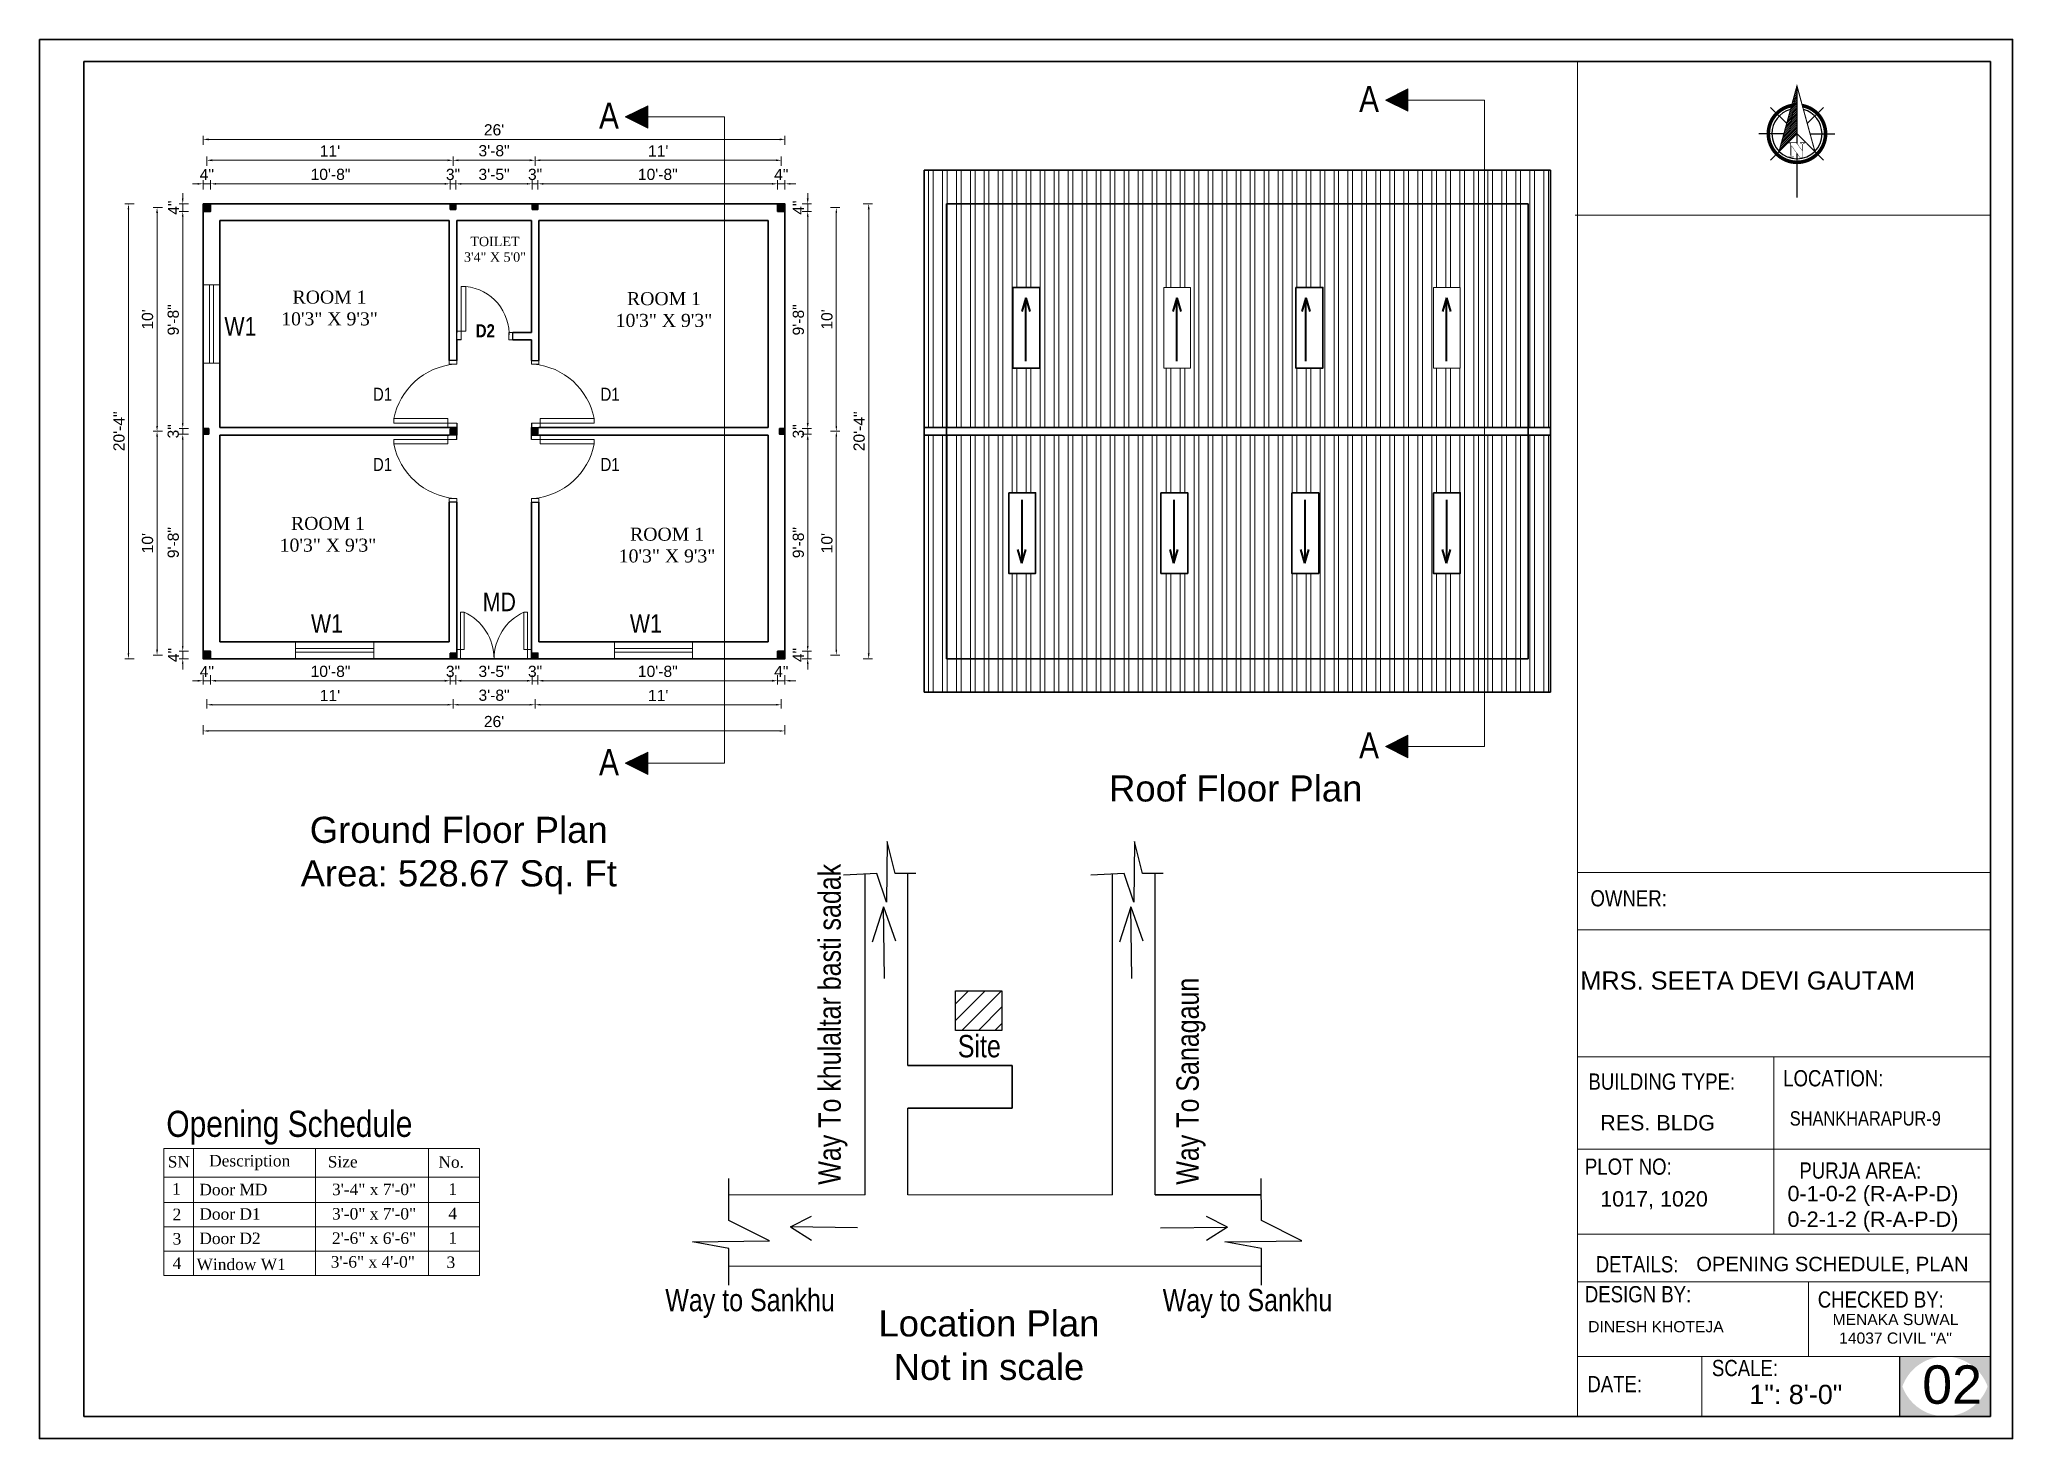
# Model space of a CAD drawing. Header units: inches. Extents: x 352533 to 378079, y -36324 to -23949.
# Drawn here: x 362164 to 363222, y -33596 to -32845 of the extents above; entities that cross this region are included whole.
import ezdxf

# ---------------------------------------------------------------- set-up
doc = ezdxf.new("R2010")
doc.units = ezdxf.units.IN
doc.header["$LTSCALE"] = 2
doc.header["$MEASUREMENT"] = 0
doc.header["$PDMODE"] = 34
doc.linetypes.add('DASHED2', pattern=[0.375, 0.25, -0.125])
doc.layers.get('0').update_dxf_attribs({"linetype": 'CONTINUOUS'})
doc.layers.get('DEFPOINTS').update_dxf_attribs({"color": 141, "linetype": 'CONTINUOUS'})
for name, color, linetype, lineweight in [('DIM_LINE', 173, 'CONTINUOUS', 20), ('dimension', 160, 'CONTINUOUS', 15), ('DIMENTION', 140, 'CONTINUOUS', 0), ('door', 20, 'CONTINUOUS', 35), ('DW-SEC', 24, 'CONTINUOUS', 25), ('Rebars', 1, 'CONTINUOUS', 13), ('river', 7, 'DASHED2', 25), ('Siteplan', 7, 'CONTINUOUS', 30), ('steps', 253, 'CONTINUOUS', 20), ('TEXT', 181, 'CONTINUOUS', 25), ('truss', 1, 'CONTINUOUS', 25), ('WALL - A', 1, 'CONTINUOUS', 40)]:
    doc.layers.add(name, color=color, linetype=linetype, lineweight=lineweight)
doc.layers.add('Normal Wall', color=7, linetype='CONTINUOUS', lineweight=35, true_color=0xffaf89)
doc.layers.add('Rear Wall', color=7, linetype='CONTINUOUS', lineweight=20, true_color=0xd4e480)
doc.layers.add('WAll', color=20, linetype='CONTINUOUS')
doc.styles.add('DIM', font='arial.ttf', dxfattribs={"width": 0.8})
doc.styles.add('Lettring Text', font='arial.ttf')
doc.styles.get("Standard").update_dxf_attribs({"font": 'ARIALN.TTF'})
doc.styles.add('SwissBT', font='swiss.ttf', dxfattribs={"height": 12})
doc.styles.add('TIMES', font='times.ttf')
doc.dimstyles.new('Copy of Standard', dxfattribs={"dimtxt": 6, "dimasz": 2.875, "dimexe": 2, "dimexo": 4, "dimgap": 2, "dimtad": 1, "dimdec": 0, "dimrnd": 1, "dimzin": 0, "dimdsep": 46, "dimlunit": 4, "dimtxsty": 'Lettring Text', "dimcen": 0.1, "dimclrd": 7, "dimclre": 7, "dimclrt": 7, "dimazin": 0, "dimtfac": 0.645, "dimtdec": 0, "dimtmove": 1, "dimatfit": 0, "dimfxl": 3, "dimfxlon": 1, "dimtfillclr": 256, "dimtolj": 1, "dimtzin": 0, "dimlwd": -1, "dimlwe": -1, "dimarcsym": 2})
pattern_1 = [(45, (2920.81318, -3959.34806), (-0.08838834765, 0.08838834765), [])]
pattern_2 = [(90, (2678.3955, -3959.348), (-7.5, 0), []), (90, (2680.8955, -3956.848), (-7.5, 0), [])]

msp = doc.modelspace()

# ---------------------------------------------------------------- texts
at = {"color": 0}
for s, p in [('OWNER:', (362995.92, -33310.44)), ('LOCATION:', (363099.26, -33406.99))]:
    msp.add_text(s, height=8.704, dxfattribs=at).set_placement(p)
at = {"color": 7, "linetype": 'ByBlock', "lineweight": 5}
msp.add_text('Opening Schedule', height=14, dxfattribs=at).set_placement((362232.26, -33434.08))
for s, insert, char_height, width, attachment_point in [('A', (362871.85, -32870.32), 14, 26.5803, 1), ('A', (362464.29, -32879.32), 14, 26.5803, 1), ('W1', (362263.4, -32994.29), 10, 44.1664, 1), ('MD', (362401.92, -33142.1), 10, 44.1664, 1), ('W1', (362309.83, -33153.69), 10, 44.1664, 1), ('W1', (362480.83, -33153.69), 10, 44.1664, 1), ('A', (362871.85, -33217.06), 14, 26.5803, 1), ('A', (362464.29, -33226.06), 14, 26.5803, 1), ('{\\fArial CE|b0|i0|c0|p34;Roof\\fArial CE|b0|i0|c238|p34; Floor Plan}', (362805.7, -33247.27), 14, 235.547, 5), ('{\\fArial CE|b0|i0|c238|p34;Ground Floor Plan\\PArea: \\fArial CE|b0|i0|c0|p34;528.67\\fArial CE|b0|i0|c238|p34; Sq. Ft}', (362389.08, -33283.15), 14, 235.547, 5), ('{\\fArial CE|b0|i0|c0|p34;Location Plan\\PNot in scale}', (362673.38, -33545.91), 14, 235.547, 5)]:
    msp.add_mtext(s, dxfattribs=dict(at, insert=insert, char_height=char_height, width=width, attachment_point=attachment_point))
at = {"layer": 'steps', "color": 7, "lineweight": 5, "ltscale": 0.3, "style": 'TIMES'}
for s, height, p in [('SN', 6.169, (362233.03, -33450.5)), ('Description', 6.169, (362255.23, -33449.94)), ('Size', 6.169, (362318.82, -33450.5)), ('No.', 6.169, (362378.16, -33450.62)), ('1', 6.17, (362235.34, -33465.05)), ('Door MD', 6.169, (362249.97, -33465.43)), ('3\'-4" x 7\'-0"', 6.169, (362321.11, -33465.34)), ('1', 6.17, (362383.48, -33465.17)), ('2', 6.17, (362235.65, -33478.76)), ('Door D1', 6.169, (362249.97, -33478.51)), ('3\'-0" x 7\'-0"', 6.169, (362321.11, -33478.42)), ('4', 6.17, (362383.48, -33478.26)), ('3', 6.17, (362235.65, -33491.84)), ('Door D2', 6.169, (362249.97, -33491.59)), ('2\'-6" x 6\'-6"', 6.169, (362321.11, -33491.5)), ('1', 6.17, (362383.48, -33491.34)), ('4', 6.17, (362235.65, -33504.93)), ('Window W1', 6.169, (362248.47, -33505.52)), ('3\'-6" x 4\'-0"', 6.169, (362320.43, -33504.21)), ('3', 6.17, (362382.54, -33504.42))]:
    msp.add_text(s, height=height, dxfattribs=at).set_placement(p)
at = {"layer": 'steps', "color": 7, "ltscale": 0.3, "width": 55.268, "attachment_point": 2}
for s, insert, char_height in [('{\\fTimes New Roman|b0|i0|c0|p18;TOILET\\P3\'4" X 5\'0"}', (362408.49, -32951.26), 5), ('{\\fTimes New Roman|b0|i0|c0|p18;ROOM 1\\P10\'3" X 9\'3"}', (362319.78, -32980.1), 7), ('{\\fTimes New Roman|b0|i0|c0|p18;ROOM 1\\P10\'3" X 9\'3"}', (362499.12, -32980.92), 7), ('{\\fTechnic|b1|i0|c2|p2;D2}', (362403.31, -32998.17), 7), ('{\\fTimes New Roman|b0|i0|c0|p18;ROOM 1\\P10\'3" X 9\'3"}', (362318.95, -33101.49), 7), ('{\\fTimes New Roman|b0|i0|c0|p18;ROOM 1\\P10\'3" X 9\'3"}', (362500.77, -33107.27), 7)]:
    msp.add_mtext(s, dxfattribs=dict(at, insert=insert, char_height=char_height))
at = {"layer": 'steps', "color": 7, "ltscale": 0.3, "char_height": 7, "attachment_point": 2}
for insert in [(362348.2, -33032.22), (362470.23, -33032.22), (362348.2, -33069.86), (362470.23, -33069.86)]:
    msp.add_mtext_dynamic_manual_height_columns('{\\W1;D1}', width=18.6213, gutter_width=40, heights=[0], dxfattribs=dict(at, insert=insert))
at = {"layer": 'TEXT', "color": 0}
for s, height, p in [('OWNER:', 8.704, (362995.92, -33310.44)), ('LOCATION:', 8.704, (363099.26, -33406.99)), ('CHECKED BY:', 8.7044, (363117.82, -33525.68)), ('CHECKED BY:', 8.7044, (363117.82, -33525.68)), ('SCALE:', 8.704, (363061.05, -33562.41)), ('SCALE:', 8.704, (363061.05, -33562.41))]:
    msp.add_text(s, height=height, dxfattribs=at).set_placement(p)
at = {"layer": 'TEXT', "ltscale": 7, "char_height": 12, "width": 245.0767, "attachment_point": 1, "style": 'DIM'}
for s, insert, rotation in [('Way To khulaltar basti sadak', (362581.92, -33459.75), 90), ('Way To Sanagaun', (362773.92, -33459.75), 90), ('Site', (362656.66, -33379.43), 0.03075), ('Way to Sankhu', (362499.81, -33515.63), 0.03075), ('Way to Sankhu', (362766.53, -33515.63), 0.03075)]:
    msp.add_mtext(s, dxfattribs=dict(at, insert=insert, rotation=rotation))
at = {"layer": 'TEXT', "color": 0, "linetype": 'ByBlock', "style": 'SwissBT'}
for s, insert, char_height, width, attachment_point in [('MRS. SEETA DEVI GAUTAM', (363080.26, -33345.34), 9.72, 217.5111, 2), ('OPENING SCHEDULE, PLAN', (363052.64, -33498.41), 7.7396, 268.5322, 1), ('DINESH KHOTEJA', (362994.71, -33532.89), 6, 201.5276, 1), ('MENAKA SUWAL\\P14037 CIVIL "A"', (363159.5, -33529.02), 6, 88.5492, 2)]:
    msp.add_mtext(s, dxfattribs=dict(at, insert=insert, char_height=char_height, width=width, attachment_point=attachment_point))
at = {"layer": 'TEXT', "color": 0, "attachment_point": 1}
for s, insert, char_height, width in [('BUILDING TYPE:', (362994.84, -33400.07), 8.7044, 148.5551), ('BUILDING TYPE:', (362994.84, -33400.07), 8.7044, 148.5551), ('PLOT NO: ', (362992.94, -33445.68), 8.704, 138.0271), ('PLOT NO: ', (362992.94, -33445.68), 8.704, 138.0271), ('PURJA AREA:', (363107.95, -33447.78), 8.7044, 197.5821), ('PURJA AREA:', (363107.95, -33447.78), 8.7044, 197.5821), ('DETAILS: ', (362998.74, -33498.07), 8.704, 138.0271), ('DESIGN BY:', (362992.9, -33514.12), 8.704, 138.0271), ('DESIGN BY:', (362992.9, -33514.12), 8.704, 138.0271), ('DATE:', (362994.25, -33562.35), 8.704, 34.8177)]:
    msp.add_mtext(s, dxfattribs=dict(at, insert=insert, char_height=char_height, width=width))
at = {"layer": 'TEXT', "color": 0, "style": 'SwissBT'}
for s, insert, char_height, width, attachment_point in [('RES. BLDG', (363001.15, -33422.37), 8.256, 163.2142, 1), ('RES. BLDG', (363001.15, -33422.37), 8.256, 163.2142, 1), ('1017, 1020', (363001.15, -33463.19), 8.256, 163.2142, 1), ('0-1-0-2 (R-A-P-D)\\P0-2-1-2 (R-A-P-D)', (363147.41, -33460.35), 8.2555, 163.2142, 2), ('02', (363173.82, -33556.64), 20.639, 20.1585, 1)]:
    msp.add_mtext(s, dxfattribs=dict(at, insert=insert, char_height=char_height, width=width, attachment_point=attachment_point))
at = {"layer": 'TEXT', "color": 0, "linetype": 'ByBlock', "insert": (363102.79, -33420.34), "char_height": 7.6711, "attachment_point": 1}
msp.add_mtext_dynamic_manual_height_columns('SHANKHARAPUR-9', width=381.0351, gutter_width=1.53, heights=[0], dxfattribs=at)
at = {"layer": 'TEXT', "color": 0, "ltscale": 0.5, "insert": (363081.13, -33567.06), "char_height": 10.319, "width": 127.5344, "attachment_point": 1, "style": 'SwissBT'}
msp.add_mtext('1": 8\'-0"', dxfattribs=at)
msp.add_mtext('1": 8\'-0"', dxfattribs=at)

# ---------------------------------------------------------------- blocks, each defined once
blk = doc.blocks.new('*X29')
at = {"color": 0}
for p, q in [((145.96, -414.6), (147.62, -412.94)), ((146.16, -413.87), (147.62, -412.41)), ((146.36, -413.14), (147.62, -411.88)), ((146.55, -412.41), (147.62, -411.35)), ((146.75, -411.68), (147.62, -410.82)), ((146.95, -410.95), (147.62, -410.29)), ((147.15, -410.22), (147.62, -409.76)), ((147.35, -409.49), (147.62, -409.23)), ((147.55, -408.76), (147.62, -408.7)), ((143.76, -422.63), (147.62, -418.77)), ((143.96, -421.9), (147.62, -418.24)), ((144.16, -421.17), (147.62, -417.71)), ((144.36, -420.44), (147.62, -417.18)), ((144.56, -419.71), (147.62, -416.65)), ((144.76, -418.98), (147.62, -416.12)), ((144.96, -418.25), (147.62, -415.59)), ((145.16, -417.52), (147.62, -415.06)), ((145.36, -416.79), (147.62, -414.53)), ((145.56, -416.06), (147.62, -414)), ((145.76, -415.33), (147.62, -413.47)), ((142.76, -426.28), (147.62, -421.42)), ((142.96, -425.55), (147.62, -420.89)), ((143.16, -424.82), (147.62, -420.36)), ((143.36, -424.09), (147.62, -419.83)), ((143.56, -423.36), (147.62, -419.3))]:
    blk.add_line(p, q, dxfattribs=at)
blk = doc.blocks.new('NORTH_15')
for p, q in [((-2.87, 2.87), (-7.37, 7.37)), ((0, 3.66), (0, 10.62)), ((2.87, 2.87), (7.37, 7.37)), ((-13.37, 0), (2.72, 0)), ((5.49, 0), (17.83, 0)), ((-2.87, -2.87), (-7.37, -7.37)), ((0, -3.66), (0, -10.62)), ((2.87, -2.87), (7.37, -7.37))]:
    blk.add_line(p, q)
at = {"const_width": 1}
for points in [[(0, -8, 1), (0, 8, 0.359415), (-7.86, 1.52, 1)], [(-7.86, -1.52, 0.359415), (0, -8, 1)]]:
    blk.add_lwpolyline(points, format="xyb", dxfattribs=at)
for points, const_width in [([(4.96, -5.01), (-13.37, 0), (4.9, 5), (0, 0), (4.96, -5.01)], 0.3), ([(5.93, -1.55), (6, -1.55), (6.07, -1.54), (6.13, -1.53), (6.17, -1.52), (6.22, -1.51), (6.26, -1.49), (6.28, -1.47), (6.3, -1.45), (6.32, -1.42), (6.33, -1.39), (6.35, -1.34), (6.36, -1.29), (6.37, -1.23), (6.38, -1.16), (6.38, -1.08), (6.38, -1), (6.54, -1), (6.54, -2.34), (6.38, -2.34), (6.38, -2.3), (6.38, -2.23), (6.38, -2.16), (6.37, -2.09), (6.36, -2.04), (6.35, -1.99), (6.33, -1.95), (6.32, -1.91), (6.3, -1.88), (6.28, -1.86), (6.26, -1.83), (6.22, -1.81), (6.18, -1.8), (6.13, -1.78), (6.07, -1.77), (6.01, -1.76), (5.95, -1.76), (2.66, -1.76), (2.66, -2.34), (2.5, -2.34), (2.5, -0.16), (4.71, 1.44), (3.14, 1.44), (3.07, 1.44), (3, 1.43), (2.94, 1.42), (2.89, 1.41), (2.85, 1.4), (2.81, 1.38), (2.78, 1.36), (2.76, 1.34), (2.74, 1.31), (2.72, 1.27), (2.7, 1.22), (2.69, 1.17), (2.68, 1.11), (2.67, 1.04), (2.66, 0.97), (2.66, 0.89), (2.66, 0.87), (2.5, 0.87), (2.5, 2.21), (2.66, 2.21), (2.66, 2.17), (2.66, 2.09), (2.67, 2.03), (2.68, 1.97), (2.69, 1.91), (2.7, 1.86), (2.71, 1.82), (2.73, 1.78), (2.75, 1.76), (2.77, 1.74), (2.8, 1.72), (2.85, 1.7), (2.89, 1.68), (2.94, 1.67), (3, 1.66), (3.07, 1.66), (3.14, 1.66), (6.54, 1.66), (6.54, 0.75), (3.33, -1.55), (5.93, -1.55), (5.93, -1.55)], 0.1)]:
    blk.add_lwpolyline(points, dxfattribs=dict(const_width=const_width))
for start, end in [(90, 164.973), (270, 90), (195.027, 270)]:
    blk.add_arc((0, 0), 7, start, end)
at = {"rotation": 90}
blk.add_blockref('*X29', (-421.89, -147.62), dxfattribs=at)
blk = doc.blocks.new('A$C0BDB7EE9')
at = {"layer": 'Siteplan', "xscale": 2.999999999999779, "yscale": 2.999999999999779, "zscale": 2.999999999999779, "rotation": 247.8612575918487}
blk.add_blockref('NORTH_15', (20.2, 49.5), dxfattribs=at)
blk = doc.blocks.new('A$C327B4BBD')
at = {"layer": 'DIMENTION', "ltscale": 0.3, "xscale": 1.171875000000082, "yscale": 1.171875000000082, "zscale": 1.171875000000082, "rotation": 112.1387424081494}
blk.add_blockref('A$C0BDB7EE9', (16.1, 0), dxfattribs=at)
blk = doc.blocks.new('*D84')
at = {"layer": 'DEFPOINTS', "color": 0, "ltscale": 0.3, "transparency": 16777216}
for p in [(362256, -32922.8), (362252, -32933.6), (362256, -32933.6)]:
    blk.add_point(p, dxfattribs=at)
at = {"layer": 'steps', "color": 7, "ltscale": 0.3, "transparency": 16777216}
for p, q in [((362249.1, -32922.8), (362246.3, -32922.8)), ((362252, -32925.8), (362252, -32920.8)), ((362252, -32922.8), (362256, -32922.8)), ((362256, -32925.8), (362256, -32920.8)), ((362258.9, -32922.8), (362261.8, -32922.8))]:
    blk.add_line(p, q, dxfattribs=at)
for points in [[(362249.1, -32922.4), (362249.1, -32923.3), (362252, -32922.8)], [(362258.9, -32922.4), (362258.9, -32923.3), (362256, -32922.8)]]:
    blk.add_solid(points, dxfattribs=at)
at = {"layer": 'steps', "color": 7, "ltscale": 0.3, "transparency": 16777216, "insert": (362254, -32917.8), "char_height": 6, "attachment_point": 5, "style": 'Lettring Text'}
blk.add_mtext('\\A1;4"', dxfattribs=at)
blk = doc.blocks.new('*D85')
at = {"layer": 'DEFPOINTS', "color": 0, "ltscale": 0.5, "transparency": 16777216}
for p in [(362384.5, -32922.8), (362256, -32933.6), (362384.5, -32933.6)]:
    blk.add_point(p, dxfattribs=at)
at = {"layer": 'steps', "color": 7, "ltscale": 0.5, "transparency": 16777216}
for p, q in [((362256, -32925.8), (362256, -32920.8)), ((362258.9, -32922.8), (362381.6, -32922.8)), ((362384.5, -32925.8), (362384.5, -32920.8))]:
    blk.add_line(p, q, dxfattribs=at)
for points in [[(362258.9, -32922.4), (362258.9, -32923.3), (362256, -32922.8)], [(362381.6, -32922.4), (362381.6, -32923.3), (362384.5, -32922.8)]]:
    blk.add_solid(points, dxfattribs=at)
at = {"layer": 'steps', "color": 7, "ltscale": 0.5, "transparency": 16777216, "insert": (362320.3, -32917.8), "char_height": 6, "attachment_point": 5, "style": 'Lettring Text'}
blk.add_mtext('\\A1;10\'-8"', dxfattribs=at)
blk = doc.blocks.new('*D86')
at = {"layer": 'DEFPOINTS', "color": 0, "ltscale": 0.5, "transparency": 16777216}
for p in [(362387.5, -32922.8), (362384.5, -32933.6), (362387.5, -32933.6)]:
    blk.add_point(p, dxfattribs=at)
at = {"layer": 'steps', "color": 7, "ltscale": 0.5, "transparency": 16777216}
for p, q in [((362381.6, -32922.8), (362378.8, -32922.8)), ((362384.5, -32925.8), (362384.5, -32920.8)), ((362384.5, -32922.8), (362387.5, -32922.8)), ((362387.5, -32925.8), (362387.5, -32920.8)), ((362390.4, -32922.8), (362393.3, -32922.8))]:
    blk.add_line(p, q, dxfattribs=at)
for points in [[(362381.6, -32922.4), (362381.6, -32923.3), (362384.5, -32922.8)], [(362390.4, -32922.4), (362390.4, -32923.3), (362387.5, -32922.8)]]:
    blk.add_solid(points, dxfattribs=at)
at = {"layer": 'steps', "color": 7, "ltscale": 0.5, "transparency": 16777216, "insert": (362386, -32917.8), "char_height": 6, "attachment_point": 5, "style": 'Lettring Text'}
blk.add_mtext('\\A1;3"', dxfattribs=at)
blk = doc.blocks.new('*D87')
at = {"layer": 'DEFPOINTS', "color": 0, "ltscale": 0.5, "transparency": 16777216}
for p in [(362428.5, -32922.8), (362387.5, -32933.6), (362428.5, -32933.6)]:
    blk.add_point(p, dxfattribs=at)
at = {"layer": 'steps', "color": 7, "ltscale": 0.5, "transparency": 16777216}
for p, q in [((362387.5, -32925.8), (362387.5, -32920.8)), ((362390.4, -32922.8), (362425.6, -32922.8)), ((362428.5, -32925.8), (362428.5, -32920.8))]:
    blk.add_line(p, q, dxfattribs=at)
for points in [[(362390.4, -32922.4), (362390.4, -32923.3), (362387.5, -32922.8)], [(362425.6, -32922.4), (362425.6, -32923.3), (362428.5, -32922.8)]]:
    blk.add_solid(points, dxfattribs=at)
at = {"layer": 'steps', "color": 7, "ltscale": 0.5, "transparency": 16777216, "insert": (362408, -32917.8), "char_height": 6, "attachment_point": 5, "style": 'Lettring Text'}
blk.add_mtext('\\A1;3\'-5"', dxfattribs=at)
blk = doc.blocks.new('*D54')
at = {"layer": 'DEFPOINTS', "color": 0, "ltscale": 0.5, "transparency": 16777216}
for p in [(362431.5, -32922.8), (362428.5, -32933.6), (362431.5, -32933.6)]:
    blk.add_point(p, dxfattribs=at)
at = {"layer": 'steps', "color": 7, "ltscale": 0.5, "transparency": 16777216}
for p, q in [((362425.6, -32922.8), (362422.8, -32922.8)), ((362428.5, -32925.8), (362428.5, -32920.8)), ((362428.5, -32922.8), (362431.5, -32922.8)), ((362431.5, -32925.8), (362431.5, -32920.8)), ((362434.4, -32922.8), (362437.3, -32922.8))]:
    blk.add_line(p, q, dxfattribs=at)
for points in [[(362425.6, -32922.4), (362425.6, -32923.3), (362428.5, -32922.8)], [(362434.4, -32922.4), (362434.4, -32923.3), (362431.5, -32922.8)]]:
    blk.add_solid(points, dxfattribs=at)
at = {"layer": 'steps', "color": 7, "ltscale": 0.5, "transparency": 16777216, "insert": (362430, -32917.8), "char_height": 6, "attachment_point": 5, "style": 'Lettring Text'}
blk.add_mtext('\\A1;3"', dxfattribs=at)
blk = doc.blocks.new('*D55')
at = {"layer": 'DEFPOINTS', "color": 0, "ltscale": 0.5, "transparency": 16777216}
for p in [(362560, -32922.8), (362431.5, -32933.6), (362560, -32933.6)]:
    blk.add_point(p, dxfattribs=at)
at = {"layer": 'steps', "color": 7, "ltscale": 0.5, "transparency": 16777216}
for p, q in [((362431.5, -32925.8), (362431.5, -32920.8)), ((362434.4, -32922.8), (362557.1, -32922.8)), ((362560, -32925.8), (362560, -32920.8))]:
    blk.add_line(p, q, dxfattribs=at)
for points in [[(362434.4, -32922.4), (362434.4, -32923.3), (362431.5, -32922.8)], [(362557.1, -32922.4), (362557.1, -32923.3), (362560, -32922.8)]]:
    blk.add_solid(points, dxfattribs=at)
at = {"layer": 'steps', "color": 7, "ltscale": 0.5, "transparency": 16777216, "insert": (362495.8, -32917.8), "char_height": 6, "attachment_point": 5, "style": 'Lettring Text'}
blk.add_mtext('\\A1;10\'-8"', dxfattribs=at)
blk = doc.blocks.new('*D56')
at = {"layer": 'DEFPOINTS', "color": 0, "ltscale": 0.5, "transparency": 16777216}
for p in [(362564, -32922.8), (362560, -32933.6), (362564, -32933.6)]:
    blk.add_point(p, dxfattribs=at)
at = {"layer": 'steps', "color": 7, "ltscale": 0.5, "transparency": 16777216}
for p, q in [((362557.1, -32922.8), (362554.3, -32922.8)), ((362560, -32925.8), (362560, -32920.8)), ((362560, -32922.8), (362564, -32922.8)), ((362564, -32925.8), (362564, -32920.8)), ((362566.9, -32922.8), (362569.8, -32922.8))]:
    blk.add_line(p, q, dxfattribs=at)
for points in [[(362557.1, -32922.4), (362557.1, -32923.3), (362560, -32922.8)], [(362566.9, -32922.4), (362566.9, -32923.3), (362564, -32922.8)]]:
    blk.add_solid(points, dxfattribs=at)
at = {"layer": 'steps', "color": 7, "ltscale": 0.5, "transparency": 16777216, "insert": (362562, -32917.8), "char_height": 6, "attachment_point": 5, "style": 'Lettring Text'}
blk.add_mtext('\\A1;4"', dxfattribs=at)
blk = doc.blocks.new('*D57')
at = {"layer": 'DEFPOINTS', "color": 0, "ltscale": 0.5, "transparency": 16777216}
for p in [(362386, -32910.2), (362254, -32935.6), (362386, -32935.1)]:
    blk.add_point(p, dxfattribs=at)
at = {"layer": 'steps', "color": 7, "ltscale": 0.5, "transparency": 16777216}
for p, q in [((362254, -32913.2), (362254, -32908.2)), ((362256.9, -32910.2), (362383.1, -32910.2)), ((362386, -32913.2), (362386, -32908.2))]:
    blk.add_line(p, q, dxfattribs=at)
for points in [[(362256.9, -32909.7), (362256.9, -32910.7), (362254, -32910.2)], [(362383.1, -32909.7), (362383.1, -32910.7), (362386, -32910.2)]]:
    blk.add_solid(points, dxfattribs=at)
at = {"layer": 'steps', "color": 7, "ltscale": 0.5, "transparency": 16777216, "insert": (362320, -32905.2), "char_height": 6, "attachment_point": 5, "style": 'Lettring Text'}
blk.add_mtext("\\A1;11'", dxfattribs=at)
blk = doc.blocks.new('*D79')
at = {"layer": 'DEFPOINTS', "color": 0, "ltscale": 0.5, "transparency": 16777216}
for p in [(362430, -32910.2), (362386, -32935.1), (362430, -32935.1)]:
    blk.add_point(p, dxfattribs=at)
at = {"layer": 'steps', "color": 7, "ltscale": 0.5, "transparency": 16777216}
for p, q in [((362386, -32913.2), (362386, -32908.2)), ((362388.9, -32910.2), (362427.1, -32910.2)), ((362430, -32913.2), (362430, -32908.2))]:
    blk.add_line(p, q, dxfattribs=at)
for points in [[(362388.9, -32909.7), (362388.9, -32910.7), (362386, -32910.2)], [(362427.1, -32909.7), (362427.1, -32910.7), (362430, -32910.2)]]:
    blk.add_solid(points, dxfattribs=at)
at = {"layer": 'steps', "color": 7, "ltscale": 0.5, "transparency": 16777216, "insert": (362408, -32905.1), "char_height": 6, "attachment_point": 5, "style": 'Lettring Text'}
blk.add_mtext('\\A1;3\'-8"', dxfattribs=at)
blk = doc.blocks.new('*D80')
at = {"layer": 'DEFPOINTS', "color": 0, "ltscale": 0.5, "transparency": 16777216}
for p in [(362562, -32910.2), (362430, -32935.1), (362562, -32935.6)]:
    blk.add_point(p, dxfattribs=at)
at = {"layer": 'steps', "color": 7, "ltscale": 0.5, "transparency": 16777216}
for p, q in [((362430, -32913.2), (362430, -32908.2)), ((362432.9, -32910.2), (362559.1, -32910.2)), ((362562, -32913.2), (362562, -32908.2))]:
    blk.add_line(p, q, dxfattribs=at)
for points in [[(362432.9, -32909.7), (362432.9, -32910.7), (362430, -32910.2)], [(362559.1, -32909.7), (362559.1, -32910.7), (362562, -32910.2)]]:
    blk.add_solid(points, dxfattribs=at)
at = {"layer": 'steps', "color": 7, "ltscale": 0.5, "transparency": 16777216, "insert": (362496, -32905.2), "char_height": 6, "attachment_point": 5, "style": 'Lettring Text'}
blk.add_mtext("\\A1;11'", dxfattribs=at)
blk = doc.blocks.new('*D81')
at = {"layer": 'DEFPOINTS', "color": 0, "ltscale": 0.5, "transparency": 16777216}
for p in [(362564, -32899), (362252, -32933.6), (362564, -32933.6)]:
    blk.add_point(p, dxfattribs=at)
at = {"layer": 'steps', "color": 7, "ltscale": 0.5, "transparency": 16777216}
for p, q in [((362252, -32902), (362252, -32897)), ((362254.9, -32899), (362561.1, -32899)), ((362564, -32902), (362564, -32897))]:
    blk.add_line(p, q, dxfattribs=at)
for points in [[(362254.9, -32898.5), (362254.9, -32899.5), (362252, -32899)], [(362561.1, -32898.5), (362561.1, -32899.5), (362564, -32899)]]:
    blk.add_solid(points, dxfattribs=at)
at = {"layer": 'steps', "color": 7, "ltscale": 0.5, "transparency": 16777216, "insert": (362408, -32893.9), "char_height": 6, "attachment_point": 5, "style": 'Lettring Text'}
blk.add_mtext("\\A1;26'", dxfattribs=at)
blk = doc.blocks.new('*D82')
at = {"layer": 'DEFPOINTS', "color": 0, "ltscale": 0.5, "transparency": 16777216}
for p in [(362252, -33177.6), (362256, -33177.6), (362256, -33189.4)]:
    blk.add_point(p, dxfattribs=at)
at = {"layer": 'steps', "color": 7, "ltscale": 0.5, "transparency": 16777216}
for p, q in [((362249.1, -33189.4), (362246.3, -33189.4)), ((362252, -33186.4), (362252, -33191.4)), ((362252, -33189.4), (362256, -33189.4)), ((362256, -33186.4), (362256, -33191.4)), ((362258.9, -33189.4), (362261.8, -33189.4))]:
    blk.add_line(p, q, dxfattribs=at)
for points in [[(362249.1, -33188.9), (362249.1, -33189.9), (362252, -33189.4)], [(362258.9, -33188.9), (362258.9, -33189.9), (362256, -33189.4)]]:
    blk.add_solid(points, dxfattribs=at)
at = {"layer": 'steps', "color": 7, "ltscale": 0.5, "transparency": 16777216, "insert": (362254, -33184.4), "char_height": 6, "attachment_point": 5, "style": 'Lettring Text'}
blk.add_mtext('\\A1;4"', dxfattribs=at)
blk = doc.blocks.new('*D83')
at = {"layer": 'DEFPOINTS', "color": 0, "ltscale": 0.5, "transparency": 16777216}
for p in [(362256, -33177.6), (362384.5, -33177.6), (362384.5, -33189.4)]:
    blk.add_point(p, dxfattribs=at)
at = {"layer": 'steps', "color": 7, "ltscale": 0.5, "transparency": 16777216}
for p, q in [((362256, -33186.4), (362256, -33191.4)), ((362258.9, -33189.4), (362381.6, -33189.4)), ((362384.5, -33186.4), (362384.5, -33191.4))]:
    blk.add_line(p, q, dxfattribs=at)
for points in [[(362258.9, -33188.9), (362258.9, -33189.9), (362256, -33189.4)], [(362381.6, -33188.9), (362381.6, -33189.9), (362384.5, -33189.4)]]:
    blk.add_solid(points, dxfattribs=at)
at = {"layer": 'steps', "color": 7, "ltscale": 0.5, "transparency": 16777216, "insert": (362320.3, -33184.4), "char_height": 6, "attachment_point": 5, "style": 'Lettring Text'}
blk.add_mtext('\\A1;10\'-8"', dxfattribs=at)
blk = doc.blocks.new('*D62')
at = {"layer": 'DEFPOINTS', "color": 0, "ltscale": 0.5, "transparency": 16777216}
for p in [(362384.5, -33177.6), (362387.5, -33177.6), (362387.5, -33189.4)]:
    blk.add_point(p, dxfattribs=at)
at = {"layer": 'steps', "color": 7, "ltscale": 0.5, "transparency": 16777216}
for p, q in [((362381.6, -33189.4), (362378.8, -33189.4)), ((362384.5, -33186.4), (362384.5, -33191.4)), ((362384.5, -33189.4), (362387.5, -33189.4)), ((362387.5, -33186.4), (362387.5, -33191.4)), ((362390.4, -33189.4), (362393.3, -33189.4))]:
    blk.add_line(p, q, dxfattribs=at)
for points in [[(362381.6, -33188.9), (362381.6, -33189.9), (362384.5, -33189.4)], [(362390.4, -33188.9), (362390.4, -33189.9), (362387.5, -33189.4)]]:
    blk.add_solid(points, dxfattribs=at)
at = {"layer": 'steps', "color": 7, "ltscale": 0.5, "transparency": 16777216, "insert": (362386, -33184.4), "char_height": 6, "attachment_point": 5, "style": 'Lettring Text'}
blk.add_mtext('\\A1;3"', dxfattribs=at)
blk = doc.blocks.new('*D63')
at = {"layer": 'DEFPOINTS', "color": 0, "ltscale": 0.5, "transparency": 16777216}
for p in [(362387.5, -33177.6), (362428.5, -33177.6), (362428.5, -33189.4)]:
    blk.add_point(p, dxfattribs=at)
at = {"layer": 'steps', "color": 7, "ltscale": 0.5, "transparency": 16777216}
for p, q in [((362387.5, -33186.4), (362387.5, -33191.4)), ((362390.4, -33189.4), (362425.6, -33189.4)), ((362428.5, -33186.4), (362428.5, -33191.4))]:
    blk.add_line(p, q, dxfattribs=at)
for points in [[(362390.4, -33188.9), (362390.4, -33189.9), (362387.5, -33189.4)], [(362425.6, -33188.9), (362425.6, -33189.9), (362428.5, -33189.4)]]:
    blk.add_solid(points, dxfattribs=at)
at = {"layer": 'steps', "color": 7, "ltscale": 0.5, "transparency": 16777216, "insert": (362408, -33184.4), "char_height": 6, "attachment_point": 5, "style": 'Lettring Text'}
blk.add_mtext('\\A1;3\'-5"', dxfattribs=at)
blk = doc.blocks.new('*D64')
at = {"layer": 'DEFPOINTS', "color": 0, "ltscale": 0.5, "transparency": 16777216}
for p in [(362428.5, -33177.6), (362431.5, -33177.6), (362431.5, -33189.4)]:
    blk.add_point(p, dxfattribs=at)
at = {"layer": 'steps', "color": 7, "ltscale": 0.5, "transparency": 16777216}
for p, q in [((362425.6, -33189.4), (362422.8, -33189.4)), ((362428.5, -33186.4), (362428.5, -33191.4)), ((362428.5, -33189.4), (362431.5, -33189.4)), ((362431.5, -33186.4), (362431.5, -33191.4)), ((362434.4, -33189.4), (362437.3, -33189.4))]:
    blk.add_line(p, q, dxfattribs=at)
for points in [[(362425.6, -33188.9), (362425.6, -33189.9), (362428.5, -33189.4)], [(362434.4, -33188.9), (362434.4, -33189.9), (362431.5, -33189.4)]]:
    blk.add_solid(points, dxfattribs=at)
at = {"layer": 'steps', "color": 7, "ltscale": 0.5, "transparency": 16777216, "insert": (362430, -33184.4), "char_height": 6, "attachment_point": 5, "style": 'Lettring Text'}
blk.add_mtext('\\A1;3"', dxfattribs=at)
blk = doc.blocks.new('*D65')
at = {"layer": 'DEFPOINTS', "color": 0, "ltscale": 0.5, "transparency": 16777216}
for p in [(362431.5, -33177.6), (362560, -33177.6), (362560, -33189.4)]:
    blk.add_point(p, dxfattribs=at)
at = {"layer": 'steps', "color": 7, "ltscale": 0.5, "transparency": 16777216}
for p, q in [((362431.5, -33186.4), (362431.5, -33191.4)), ((362434.4, -33189.4), (362557.1, -33189.4)), ((362560, -33186.4), (362560, -33191.4))]:
    blk.add_line(p, q, dxfattribs=at)
for points in [[(362434.4, -33188.9), (362434.4, -33189.9), (362431.5, -33189.4)], [(362557.1, -33188.9), (362557.1, -33189.9), (362560, -33189.4)]]:
    blk.add_solid(points, dxfattribs=at)
at = {"layer": 'steps', "color": 7, "ltscale": 0.5, "transparency": 16777216, "insert": (362495.8, -33184.4), "char_height": 6, "attachment_point": 5, "style": 'Lettring Text'}
blk.add_mtext('\\A1;10\'-8"', dxfattribs=at)
blk = doc.blocks.new('*D66')
at = {"layer": 'DEFPOINTS', "color": 0, "ltscale": 0.5, "transparency": 16777216}
for p in [(362560, -33177.6), (362564, -33177.6), (362564, -33189.4)]:
    blk.add_point(p, dxfattribs=at)
at = {"layer": 'steps', "color": 7, "ltscale": 0.5, "transparency": 16777216}
for p, q in [((362557.1, -33189.4), (362554.3, -33189.4)), ((362560, -33186.4), (362560, -33191.4)), ((362560, -33189.4), (362564, -33189.4)), ((362564, -33186.4), (362564, -33191.4)), ((362566.9, -33189.4), (362569.8, -33189.4))]:
    blk.add_line(p, q, dxfattribs=at)
for points in [[(362557.1, -33188.9), (362557.1, -33189.9), (362560, -33189.4)], [(362566.9, -33188.9), (362566.9, -33189.9), (362564, -33189.4)]]:
    blk.add_solid(points, dxfattribs=at)
at = {"layer": 'steps', "color": 7, "ltscale": 0.5, "transparency": 16777216, "insert": (362562, -33184.4), "char_height": 6, "attachment_point": 5, "style": 'Lettring Text'}
blk.add_mtext('\\A1;4"', dxfattribs=at)
blk = doc.blocks.new('*D67')
at = {"layer": 'DEFPOINTS', "color": 0, "ltscale": 0.5, "transparency": 16777216}
for p in [(362564, -32933.6), (362564, -32937.6), (362576.2, -32937.6)]:
    blk.add_point(p, dxfattribs=at)
at = {"layer": 'steps', "color": 7, "ltscale": 0.5, "transparency": 16777216}
for p, q in [((362573.2, -32933.6), (362578.2, -32933.6)), ((362576.2, -32930.7), (362576.2, -32927.8)), ((362576.2, -32933.6), (362576.2, -32937.6)), ((362573.2, -32937.6), (362578.2, -32937.6)), ((362576.2, -32940.5), (362576.2, -32943.3))]:
    blk.add_line(p, q, dxfattribs=at)
for points in [[(362575.7, -32930.7), (362576.7, -32930.7), (362576.2, -32933.6)], [(362575.7, -32940.5), (362576.7, -32940.5), (362576.2, -32937.6)]]:
    blk.add_solid(points, dxfattribs=at)
at = {"layer": 'steps', "color": 7, "ltscale": 0.5, "transparency": 16777216, "insert": (362571.2, -32935.6), "char_height": 6, "attachment_point": 5, "rotation": 90, "style": 'Lettring Text'}
blk.add_mtext('\\A1;4"', dxfattribs=at)
blk = doc.blocks.new('*D68')
at = {"layer": 'DEFPOINTS', "color": 0, "ltscale": 0.5, "transparency": 16777216}
for p in [(362564, -32937.6), (362564, -33054.1), (362576.2, -33054.1)]:
    blk.add_point(p, dxfattribs=at)
at = {"layer": 'steps', "color": 7, "ltscale": 0.5, "transparency": 16777216}
for p, q in [((362573.2, -32937.6), (362578.2, -32937.6)), ((362576.2, -32940.5), (362576.2, -33051.2)), ((362573.2, -33054.1), (362578.2, -33054.1))]:
    blk.add_line(p, q, dxfattribs=at)
for points in [[(362575.7, -32940.5), (362576.7, -32940.5), (362576.2, -32937.6)], [(362575.7, -33051.2), (362576.7, -33051.2), (362576.2, -33054.1)]]:
    blk.add_solid(points, dxfattribs=at)
at = {"layer": 'steps', "color": 7, "ltscale": 0.5, "transparency": 16777216, "insert": (362571.2, -32995.8), "char_height": 6, "attachment_point": 5, "rotation": 90, "style": 'Lettring Text'}
blk.add_mtext('\\A1;9\'-8"', dxfattribs=at)
blk = doc.blocks.new('*D69')
at = {"layer": 'DEFPOINTS', "color": 0, "ltscale": 0.5, "transparency": 16777216}
for p in [(362564, -33054.1), (362564, -33057.1), (362576.2, -33057.1)]:
    blk.add_point(p, dxfattribs=at)
at = {"layer": 'steps', "color": 7, "ltscale": 0.5, "transparency": 16777216}
for p, q in [((362576.2, -33051.2), (362576.2, -33048.3)), ((362573.2, -33054.1), (362578.2, -33054.1)), ((362573.2, -33057.1), (362578.2, -33057.1)), ((362576.2, -33054.1), (362576.2, -33057.1)), ((362576.2, -33060), (362576.2, -33062.8))]:
    blk.add_line(p, q, dxfattribs=at)
for points in [[(362575.7, -33051.2), (362576.7, -33051.2), (362576.2, -33054.1)], [(362575.7, -33060), (362576.7, -33060), (362576.2, -33057.1)]]:
    blk.add_solid(points, dxfattribs=at)
at = {"layer": 'steps', "color": 7, "ltscale": 0.5, "transparency": 16777216, "insert": (362571.2, -33055.6), "char_height": 6, "attachment_point": 5, "rotation": 90, "style": 'Lettring Text'}
blk.add_mtext('\\A1;3"', dxfattribs=at)
blk = doc.blocks.new('*D70')
at = {"layer": 'DEFPOINTS', "color": 0, "ltscale": 0.5, "transparency": 16777216}
for p in [(362564, -33057.1), (362564, -33173.6), (362576.2, -33173.6)]:
    blk.add_point(p, dxfattribs=at)
at = {"layer": 'steps', "color": 7, "ltscale": 0.5, "transparency": 16777216}
for p, q in [((362573.2, -33057.1), (362578.2, -33057.1)), ((362576.2, -33060), (362576.2, -33170.7)), ((362573.2, -33173.6), (362578.2, -33173.6))]:
    blk.add_line(p, q, dxfattribs=at)
for points in [[(362575.7, -33060), (362576.7, -33060), (362576.2, -33057.1)], [(362575.7, -33170.7), (362576.7, -33170.7), (362576.2, -33173.6)]]:
    blk.add_solid(points, dxfattribs=at)
at = {"layer": 'steps', "color": 7, "ltscale": 0.5, "transparency": 16777216, "insert": (362571.2, -33115.3), "char_height": 6, "attachment_point": 5, "rotation": 90, "style": 'Lettring Text'}
blk.add_mtext('\\A1;9\'-8"', dxfattribs=at)
blk = doc.blocks.new('*D71')
at = {"layer": 'DEFPOINTS', "color": 0, "ltscale": 0.5, "transparency": 16777216}
for p in [(362564, -33173.6), (362564, -33177.6), (362576.2, -33177.6)]:
    blk.add_point(p, dxfattribs=at)
at = {"layer": 'steps', "color": 7, "ltscale": 0.5, "transparency": 16777216}
for p, q in [((362576.2, -33170.7), (362576.2, -33167.8)), ((362573.2, -33173.6), (362578.2, -33173.6)), ((362573.2, -33177.6), (362578.2, -33177.6)), ((362576.2, -33173.6), (362576.2, -33177.6)), ((362576.2, -33180.5), (362576.2, -33183.3))]:
    blk.add_line(p, q, dxfattribs=at)
for points in [[(362575.7, -33170.7), (362576.7, -33170.7), (362576.2, -33173.6)], [(362575.7, -33180.5), (362576.7, -33180.5), (362576.2, -33177.6)]]:
    blk.add_solid(points, dxfattribs=at)
at = {"layer": 'steps', "color": 7, "ltscale": 0.5, "transparency": 16777216, "insert": (362571.2, -33175.6), "char_height": 6, "attachment_point": 5, "rotation": 90, "style": 'Lettring Text'}
blk.add_mtext('\\A1;4"', dxfattribs=at)
blk = doc.blocks.new('*D58')
at = {"layer": 'DEFPOINTS', "color": 0, "ltscale": 0.5, "transparency": 16777216}
for p in [(362241.1, -33173.6), (362252, -33173.6), (362252, -33177.6)]:
    blk.add_point(p, dxfattribs=at)
at = {"layer": 'steps', "color": 7, "ltscale": 0.5, "transparency": 16777216}
for p, q in [((362241.1, -33170.7), (362241.1, -33167.8)), ((362244.1, -33173.6), (362239.1, -33173.6)), ((362244.1, -33177.6), (362239.1, -33177.6)), ((362241.1, -33177.6), (362241.1, -33173.6)), ((362241.1, -33180.5), (362241.1, -33183.3))]:
    blk.add_line(p, q, dxfattribs=at)
for points in [[(362240.6, -33170.7), (362241.5, -33170.7), (362241.1, -33173.6)], [(362240.6, -33180.5), (362241.5, -33180.5), (362241.1, -33177.6)]]:
    blk.add_solid(points, dxfattribs=at)
at = {"layer": 'steps', "color": 7, "ltscale": 0.5, "transparency": 16777216, "insert": (362236.1, -33175.6), "char_height": 6, "attachment_point": 5, "rotation": 90, "style": 'Lettring Text'}
blk.add_mtext('\\A1;4"', dxfattribs=at)
blk = doc.blocks.new('*D59')
at = {"layer": 'DEFPOINTS', "color": 0, "ltscale": 0.5, "transparency": 16777216}
for p in [(362254, -33175.6), (362386, -33176.1), (362386, -33202.3)]:
    blk.add_point(p, dxfattribs=at)
at = {"layer": 'steps', "color": 7, "ltscale": 0.5, "transparency": 16777216}
for p, q in [((362254, -33199.3), (362254, -33204.3)), ((362386, -33199.3), (362386, -33204.3)), ((362256.9, -33202.3), (362383.1, -33202.3))]:
    blk.add_line(p, q, dxfattribs=at)
for points in [[(362256.9, -33201.8), (362256.9, -33202.7), (362254, -33202.3)], [(362383.1, -33201.8), (362383.1, -33202.7), (362386, -33202.3)]]:
    blk.add_solid(points, dxfattribs=at)
at = {"layer": 'steps', "color": 7, "ltscale": 0.5, "transparency": 16777216, "insert": (362320, -33197.3), "char_height": 6, "attachment_point": 5, "style": 'Lettring Text'}
blk.add_mtext("\\A1;11'", dxfattribs=at)
blk = doc.blocks.new('*D60')
at = {"layer": 'DEFPOINTS', "color": 0, "ltscale": 0.5, "transparency": 16777216}
for p in [(362252, -33177.6), (362564, -33177.6), (362564, -33216.3)]:
    blk.add_point(p, dxfattribs=at)
at = {"layer": 'steps', "color": 7, "ltscale": 0.5, "transparency": 16777216}
for p, q in [((362252, -33213.3), (362252, -33218.3)), ((362254.9, -33216.3), (362561.1, -33216.3)), ((362564, -33213.3), (362564, -33218.3))]:
    blk.add_line(p, q, dxfattribs=at)
for points in [[(362254.9, -33215.9), (362254.9, -33216.8), (362252, -33216.3)], [(362561.1, -33215.9), (362561.1, -33216.8), (362564, -33216.3)]]:
    blk.add_solid(points, dxfattribs=at)
at = {"layer": 'steps', "color": 7, "ltscale": 0.5, "transparency": 16777216, "insert": (362408, -33211.3), "char_height": 6, "attachment_point": 5, "style": 'Lettring Text'}
blk.add_mtext("\\A1;26'", dxfattribs=at)
blk = doc.blocks.new('*D61')
at = {"layer": 'DEFPOINTS', "color": 0, "ltscale": 0.5, "transparency": 16777216}
for p in [(362253.5, -33055.6), (362227.3, -33175.6), (362254, -33175.6)]:
    blk.add_point(p, dxfattribs=at)
at = {"layer": 'steps', "color": 7, "ltscale": 0.5, "transparency": 16777216}
for p, q in [((362230.3, -33055.6), (362225.3, -33055.6)), ((362227.3, -33058.5), (362227.3, -33172.7)), ((362230.3, -33175.6), (362225.3, -33175.6))]:
    blk.add_line(p, q, dxfattribs=at)
for points in [[(362226.8, -33058.5), (362227.8, -33058.5), (362227.3, -33055.6)], [(362226.8, -33172.7), (362227.8, -33172.7), (362227.3, -33175.6)]]:
    blk.add_solid(points, dxfattribs=at)
at = {"layer": 'steps', "color": 7, "ltscale": 0.5, "transparency": 16777216, "insert": (362222.2, -33115.6), "char_height": 6, "attachment_point": 5, "rotation": 90, "style": 'Lettring Text'}
blk.add_mtext("\\A1;10'", dxfattribs=at)
blk = doc.blocks.new('*D72')
at = {"layer": 'DEFPOINTS', "color": 0, "ltscale": 0.5, "transparency": 16777216}
for p in [(362212, -32933.6), (362252, -32933.6), (362252, -33177.6)]:
    blk.add_point(p, dxfattribs=at)
at = {"layer": 'steps', "color": 7, "ltscale": 0.5, "transparency": 16777216}
for p, q in [((362215, -32933.6), (362210, -32933.6)), ((362212, -33174.7), (362212, -32936.5)), ((362215, -33177.6), (362210, -33177.6))]:
    blk.add_line(p, q, dxfattribs=at)
for points in [[(362211.5, -32936.5), (362212.4, -32936.5), (362212, -32933.6)], [(362211.5, -33174.7), (362212.4, -33174.7), (362212, -33177.6)]]:
    blk.add_solid(points, dxfattribs=at)
at = {"layer": 'steps', "color": 7, "ltscale": 0.5, "transparency": 16777216, "insert": (362206.9, -33055.6), "char_height": 6, "attachment_point": 5, "rotation": 90, "style": 'Lettring Text'}
blk.add_mtext('\\A1;20\'-4"', dxfattribs=at)
blk = doc.blocks.new('*D73')
at = {"layer": 'DEFPOINTS', "color": 0, "ltscale": 0.5, "transparency": 16777216}
for p in [(362562.5, -33055.6), (362562, -33175.6), (362591.5, -33175.6)]:
    blk.add_point(p, dxfattribs=at)
at = {"layer": 'steps', "color": 7, "ltscale": 0.5, "transparency": 16777216}
for p, q in [((362588.5, -33055.6), (362593.5, -33055.6)), ((362591.5, -33058.5), (362591.5, -33172.7)), ((362588.5, -33175.6), (362593.5, -33175.6))]:
    blk.add_line(p, q, dxfattribs=at)
for points in [[(362591.1, -33058.5), (362592, -33058.5), (362591.5, -33055.6)], [(362591.1, -33172.7), (362592, -33172.7), (362591.5, -33175.6)]]:
    blk.add_solid(points, dxfattribs=at)
at = {"layer": 'steps', "color": 7, "ltscale": 0.5, "transparency": 16777216, "insert": (362586.5, -33115.6), "char_height": 6, "attachment_point": 5, "rotation": 90, "style": 'Lettring Text'}
blk.add_mtext("\\A1;10'", dxfattribs=at)
blk = doc.blocks.new('*D74')
at = {"layer": 'DEFPOINTS', "color": 0, "ltscale": 0.5, "transparency": 16777216}
for p in [(362564, -32933.6), (362608.9, -32933.6), (362564, -33177.6)]:
    blk.add_point(p, dxfattribs=at)
at = {"layer": 'steps', "color": 7, "ltscale": 0.5, "transparency": 16777216}
for p, q in [((362605.9, -32933.6), (362610.9, -32933.6)), ((362608.9, -33174.7), (362608.9, -32936.5)), ((362605.9, -33177.6), (362610.9, -33177.6))]:
    blk.add_line(p, q, dxfattribs=at)
for points in [[(362608.4, -32936.5), (362609.4, -32936.5), (362608.9, -32933.6)], [(362608.4, -33174.7), (362609.4, -33174.7), (362608.9, -33177.6)]]:
    blk.add_solid(points, dxfattribs=at)
at = {"layer": 'steps', "color": 7, "ltscale": 0.5, "transparency": 16777216, "insert": (362603.8, -33055.6), "char_height": 6, "attachment_point": 5, "rotation": 90, "style": 'Lettring Text'}
blk.add_mtext('\\A1;20\'-4"', dxfattribs=at)
blk = doc.blocks.new('*D75')
at = {"layer": 'DEFPOINTS', "color": 0, "ltscale": 0.5, "transparency": 16777216}
for p in [(362386, -33176.1), (362430, -33176.1), (362430, -33202.3)]:
    blk.add_point(p, dxfattribs=at)
at = {"layer": 'steps', "color": 7, "ltscale": 0.5, "transparency": 16777216}
for p, q in [((362386, -33199.3), (362386, -33204.3)), ((362430, -33199.3), (362430, -33204.3)), ((362388.9, -33202.3), (362427.1, -33202.3))]:
    blk.add_line(p, q, dxfattribs=at)
for points in [[(362388.9, -33201.8), (362388.9, -33202.7), (362386, -33202.3)], [(362427.1, -33201.8), (362427.1, -33202.7), (362430, -33202.3)]]:
    blk.add_solid(points, dxfattribs=at)
at = {"layer": 'steps', "color": 7, "ltscale": 0.5, "transparency": 16777216, "insert": (362408, -33197.2), "char_height": 6, "attachment_point": 5, "style": 'Lettring Text'}
blk.add_mtext('\\A1;3\'-8"', dxfattribs=at)
blk = doc.blocks.new('*D76')
at = {"layer": 'DEFPOINTS', "color": 0, "ltscale": 0.5, "transparency": 16777216}
for p in [(362430, -33176.1), (362562, -33175.6), (362562, -33202.3)]:
    blk.add_point(p, dxfattribs=at)
at = {"layer": 'steps', "color": 7, "ltscale": 0.5, "transparency": 16777216}
for p, q in [((362430, -33199.3), (362430, -33204.3)), ((362562, -33199.3), (362562, -33204.3)), ((362432.9, -33202.3), (362559.1, -33202.3))]:
    blk.add_line(p, q, dxfattribs=at)
for points in [[(362432.9, -33201.8), (362432.9, -33202.7), (362430, -33202.3)], [(362559.1, -33201.8), (362559.1, -33202.7), (362562, -33202.3)]]:
    blk.add_solid(points, dxfattribs=at)
at = {"layer": 'steps', "color": 7, "ltscale": 0.5, "transparency": 16777216, "insert": (362496, -33197.3), "char_height": 6, "attachment_point": 5, "style": 'Lettring Text'}
blk.add_mtext("\\A1;11'", dxfattribs=at)
blk = doc.blocks.new('*D77')
at = {"layer": 'DEFPOINTS', "color": 0, "ltscale": 0.5, "transparency": 16777216}
for p in [(362241.1, -33057.1), (362252, -33057.1), (362252, -33173.6)]:
    blk.add_point(p, dxfattribs=at)
at = {"layer": 'steps', "color": 7, "ltscale": 0.5, "transparency": 16777216}
for p, q in [((362244.1, -33057.1), (362239.1, -33057.1)), ((362241.1, -33170.7), (362241.1, -33060)), ((362244.1, -33173.6), (362239.1, -33173.6))]:
    blk.add_line(p, q, dxfattribs=at)
for points in [[(362240.6, -33060), (362241.5, -33060), (362241.1, -33057.1)], [(362240.6, -33170.7), (362241.5, -33170.7), (362241.1, -33173.6)]]:
    blk.add_solid(points, dxfattribs=at)
at = {"layer": 'steps', "color": 7, "ltscale": 0.5, "transparency": 16777216, "insert": (362236, -33115.3), "char_height": 6, "attachment_point": 5, "rotation": 90, "style": 'Lettring Text'}
blk.add_mtext('\\A1;9\'-8"', dxfattribs=at)
blk = doc.blocks.new('*D78')
at = {"layer": 'DEFPOINTS', "color": 0, "ltscale": 0.5, "transparency": 16777216}
for p in [(362241.1, -33054.1), (362252, -33054.1), (362252, -33057.1)]:
    blk.add_point(p, dxfattribs=at)
at = {"layer": 'steps', "color": 7, "ltscale": 0.5, "transparency": 16777216}
for p, q in [((362241.1, -33051.2), (362241.1, -33048.3)), ((362244.1, -33054.1), (362239.1, -33054.1)), ((362244.1, -33057.1), (362239.1, -33057.1)), ((362241.1, -33057.1), (362241.1, -33054.1)), ((362241.1, -33060), (362241.1, -33062.8))]:
    blk.add_line(p, q, dxfattribs=at)
for points in [[(362240.6, -33051.2), (362241.5, -33051.2), (362241.1, -33054.1)], [(362240.6, -33060), (362241.5, -33060), (362241.1, -33057.1)]]:
    blk.add_solid(points, dxfattribs=at)
at = {"layer": 'steps', "color": 7, "ltscale": 0.5, "transparency": 16777216, "insert": (362236, -33055.6), "char_height": 6, "attachment_point": 5, "rotation": 90, "style": 'Lettring Text'}
blk.add_mtext('\\A1;3"', dxfattribs=at)
blk = doc.blocks.new('*D50')
at = {"layer": 'DEFPOINTS', "color": 0, "ltscale": 0.5, "transparency": 16777216}
for p in [(362241.1, -32937.6), (362252, -32937.6), (362252, -33054.1)]:
    blk.add_point(p, dxfattribs=at)
at = {"layer": 'steps', "color": 7, "ltscale": 0.5, "transparency": 16777216}
for p, q in [((362244.1, -32937.6), (362239.1, -32937.6)), ((362241.1, -33051.2), (362241.1, -32940.5)), ((362244.1, -33054.1), (362239.1, -33054.1))]:
    blk.add_line(p, q, dxfattribs=at)
for points in [[(362240.6, -32940.5), (362241.5, -32940.5), (362241.1, -32937.6)], [(362240.6, -33051.2), (362241.5, -33051.2), (362241.1, -33054.1)]]:
    blk.add_solid(points, dxfattribs=at)
at = {"layer": 'steps', "color": 7, "ltscale": 0.5, "transparency": 16777216, "insert": (362236, -32995.8), "char_height": 6, "attachment_point": 5, "rotation": 90, "style": 'Lettring Text'}
blk.add_mtext('\\A1;9\'-8"', dxfattribs=at)
blk = doc.blocks.new('*D51')
at = {"layer": 'DEFPOINTS', "color": 0, "ltscale": 0.5, "transparency": 16777216}
for p in [(362241.1, -32933.6), (362252, -32933.6), (362252, -32937.6)]:
    blk.add_point(p, dxfattribs=at)
at = {"layer": 'steps', "color": 7, "ltscale": 0.5, "transparency": 16777216}
for p, q in [((362244.1, -32933.6), (362239.1, -32933.6)), ((362241.1, -32930.7), (362241.1, -32927.8)), ((362241.1, -32937.6), (362241.1, -32933.6)), ((362244.1, -32937.6), (362239.1, -32937.6)), ((362241.1, -32940.5), (362241.1, -32943.3))]:
    blk.add_line(p, q, dxfattribs=at)
for points in [[(362240.6, -32930.7), (362241.5, -32930.7), (362241.1, -32933.6)], [(362240.6, -32940.5), (362241.5, -32940.5), (362241.1, -32937.6)]]:
    blk.add_solid(points, dxfattribs=at)
at = {"layer": 'steps', "color": 7, "ltscale": 0.5, "transparency": 16777216, "insert": (362236.1, -32935.6), "char_height": 6, "attachment_point": 5, "rotation": 90, "style": 'Lettring Text'}
blk.add_mtext('\\A1;4"', dxfattribs=at)
blk = doc.blocks.new('*D52')
at = {"layer": 'DEFPOINTS', "color": 0, "ltscale": 0.5, "transparency": 16777216}
for p in [(362227.3, -32935.6), (362254, -32935.6), (362253.5, -33055.6)]:
    blk.add_point(p, dxfattribs=at)
at = {"layer": 'steps', "color": 7, "ltscale": 0.5, "transparency": 16777216}
for p, q in [((362230.3, -32935.6), (362225.3, -32935.6)), ((362227.3, -33052.7), (362227.3, -32938.5)), ((362230.3, -33055.6), (362225.3, -33055.6))]:
    blk.add_line(p, q, dxfattribs=at)
for points in [[(362226.8, -32938.5), (362227.8, -32938.5), (362227.3, -32935.6)], [(362226.8, -33052.7), (362227.8, -33052.7), (362227.3, -33055.6)]]:
    blk.add_solid(points, dxfattribs=at)
at = {"layer": 'steps', "color": 7, "ltscale": 0.5, "transparency": 16777216, "insert": (362222.2, -32995.6), "char_height": 6, "attachment_point": 5, "rotation": 90, "style": 'Lettring Text'}
blk.add_mtext("\\A1;10'", dxfattribs=at)
blk = doc.blocks.new('*D53')
at = {"layer": 'DEFPOINTS', "color": 0, "ltscale": 0.5, "transparency": 16777216}
for p in [(362562, -32935.6), (362591.5, -32935.6), (362562.5, -33055.6)]:
    blk.add_point(p, dxfattribs=at)
at = {"layer": 'steps', "color": 7, "ltscale": 0.5, "transparency": 16777216}
for p, q in [((362588.5, -32935.6), (362593.5, -32935.6)), ((362591.5, -33052.7), (362591.5, -32938.5)), ((362588.5, -33055.6), (362593.5, -33055.6))]:
    blk.add_line(p, q, dxfattribs=at)
for points in [[(362591.1, -32938.5), (362592, -32938.5), (362591.5, -32935.6)], [(362591.1, -33052.7), (362592, -33052.7), (362591.5, -33055.6)]]:
    blk.add_solid(points, dxfattribs=at)
at = {"layer": 'steps', "color": 7, "ltscale": 0.5, "transparency": 16777216, "insert": (362586.5, -32995.6), "char_height": 6, "attachment_point": 5, "rotation": 90, "style": 'Lettring Text'}
blk.add_mtext("\\A1;10'", dxfattribs=at)

# ---------------------------------------------------------------- dimensions: what is measured, and where the dimension line sits
at = {"layer": 'steps', "ltscale": 0.5}
for base, p1, p2, picture, middle in [((362564, -32898.99), (362252, -32933.59), (362564, -32933.59), '*D81', (362408, -32893.92)), ((362386, -32910.19), (362254, -32935.59), (362386, -32935.09), '*D57', (362320, -32905.18)), ((362430, -32910.19), (362386, -32935.09), (362430, -32935.09), '*D79', (362408, -32905.13)), ((362562, -32910.19), (362430, -32935.09), (362562, -32935.59), '*D80', (362496, -32905.18)), ((362384.50358206, -32922.83261312), (362256.00358206, -32933.58711543), (362384.50358206, -32933.58711543), '*D85', (362320.25358206, -32917.76917519)), ((362428.5, -32922.83), (362387.5, -32933.59), (362428.5, -32933.59), '*D87', (362408, -32917.77)), ((362560.00358206, -32922.83261312), (362431.50358206, -32933.58711543), (362560.00358206, -32933.58711543), '*D55', (362495.75358206, -32917.76917519)), ((362564, -33216.34), (362252, -33177.59), (362564, -33177.59), '*D60', (362408, -33211.28)), ((362386, -33202.26), (362254, -33175.59), (362386, -33176.09), '*D59', (362320, -33197.25)), ((362384.50358206, -33189.42221513), (362256.00358206, -33177.58711543), (362384.50358206, -33177.58711543), '*D83', (362320.25358206, -33184.3587772)), ((362430, -33202.26), (362386, -33176.09), (362430, -33176.09), '*D75', (362408, -33197.2)), ((362428.5, -33189.42), (362387.5, -33177.59), (362428.5, -33177.59), '*D63', (362408, -33184.36)), ((362562, -33202.26), (362430, -33176.09), (362562, -33175.59), '*D76', (362496, -33197.25)), ((362560.00358206, -33189.42221513), (362431.50358206, -33177.58711543), (362560.00358206, -33177.58711543), '*D65', (362495.75358206, -33184.3587772))]:
    dim = msp.add_linear_dim(base=base, p1=p1, p2=p2, dimstyle='Copy of Standard', dxfattribs=at)
    dim.commit()
    dim.dimension.update_dxf_attribs({"geometry": picture, "text_midpoint": middle})
at = {"layer": 'steps', "color": 7, "ltscale": 0.3, "true_color": 0xffffff}
dim = msp.add_linear_dim(base=(362256, -32922.83), p1=(362252, -32933.59), p2=(362256, -32933.59), dimstyle='Copy of Standard', dxfattribs=at)
dim.commit()
dim.dimension.update_dxf_attribs({"geometry": '*D84', "text_midpoint": (362254, -32922.83), "dimtype": 160})
at = {"layer": 'steps', "ltscale": 0.5}
for base, p1, p2, picture, middle in [((362387.5, -32922.83), (362384.5, -32933.59), (362387.5, -32933.59), '*D86', (362386, -32922.83)), ((362431.5, -32922.83), (362428.5, -32933.59), (362431.5, -32933.59), '*D54', (362430, -32922.83)), ((362564, -32922.83), (362560, -32933.59), (362564, -32933.59), '*D56', (362562, -32922.83)), ((362256, -33189.42), (362252, -33177.59), (362256, -33177.59), '*D82', (362254, -33189.42)), ((362387.5, -33189.42), (362384.5, -33177.59), (362387.5, -33177.59), '*D62', (362386, -33189.42)), ((362431.5, -33189.42), (362428.5, -33177.59), (362431.5, -33177.59), '*D64', (362430, -33189.42)), ((362564, -33189.42), (362560, -33177.59), (362564, -33177.59), '*D66', (362562, -33189.42))]:
    dim = msp.add_linear_dim(base=base, p1=p1, p2=p2, dimstyle='Copy of Standard', dxfattribs=at)
    dim.commit()
    dim.dimension.update_dxf_attribs({"geometry": picture, "text_midpoint": middle, "dimtype": 160})
for base, p1, p2, picture, middle in [((362211.97, -32933.59), (362252, -33177.59), (362252, -32933.59), '*D72', (362206.91, -33055.59)), ((362227.29, -32935.59), (362253.5, -33055.59), (362254, -32935.59), '*D52', (362222.22, -32995.59)), ((362591.54, -32935.59), (362562.5, -33055.59), (362562, -32935.59), '*D53', (362586.47, -32995.59)), ((362608.88, -32933.59), (362564, -33177.59), (362564, -32933.59), '*D74', (362603.82, -33055.59)), ((362241.06897367, -32937.58711543), (362252.00358206, -33054.08711543), (362252.00358206, -32937.58711543), '*D50', (362236.00553575, -32995.83711543)), ((362576.21835384, -33054.08711543), (362564.00358206, -32937.58711543), (362564.00358206, -33054.08711543), '*D68', (362571.15491591, -32995.83711543)), ((362227.29, -33175.59), (362253.5, -33055.59), (362254, -33175.59), '*D61', (362222.22, -33115.59)), ((362241.06897367, -33057.08711543), (362252.00358206, -33173.58711543), (362252.00358206, -33057.08711543), '*D77', (362236.00553575, -33115.33711543)), ((362591.54, -33175.59), (362562.5, -33055.59), (362562, -33175.59), '*D73', (362586.47, -33115.59)), ((362576.21835384, -33173.58711543), (362564.00358206, -33057.08711543), (362564.00358206, -33173.58711543), '*D70', (362571.15491591, -33115.33711543))]:
    dim = msp.add_linear_dim(base=base, p1=p1, p2=p2, angle=90, dimstyle='Copy of Standard', dxfattribs=at)
    dim.commit()
    dim.dimension.update_dxf_attribs({"geometry": picture, "text_midpoint": middle})
for base, p1, p2, picture, middle in [((362241.07, -32933.59), (362252, -32937.59), (362252, -32933.59), '*D51', (362241.07, -32935.59)), ((362576.22, -32937.59), (362564, -32933.59), (362564, -32937.59), '*D67', (362576.22, -32935.59)), ((362241.07, -33054.09), (362252, -33057.09), (362252, -33054.09), '*D78', (362241.07, -33055.59)), ((362576.22, -33057.09), (362564, -33054.09), (362564, -33057.09), '*D69', (362576.22, -33055.59)), ((362241.07, -33173.59), (362252, -33177.59), (362252, -33173.59), '*D58', (362241.07, -33175.59)), ((362576.22, -33177.59), (362564, -33173.59), (362564, -33177.59), '*D71', (362576.22, -33175.59))]:
    dim = msp.add_linear_dim(base=base, p1=p1, p2=p2, angle=90, dimstyle='Copy of Standard', dxfattribs=at)
    dim.commit()
    dim.dimension.update_dxf_attribs({"geometry": picture, "text_midpoint": middle, "dimtype": 160})

# ---------------------------------------------------------------- hatches: boundary and pattern name
at = {"linetype": 'ByBlock', "lineweight": 5}
for points in [[(362885.95, -32877.94), (362897.95, -32883.94), (362897.95, -32871.94)], [(362478.39, -32886.94), (362490.39, -32892.94), (362490.39, -32880.94)], [(362885.95, -33224.67), (362897.95, -33230.67), (362897.95, -33218.67)], [(362478.39, -33233.67), (362490.39, -33239.67), (362490.39, -33227.67)]]:
    msp.add_hatch(color=7, dxfattribs=at).paths.add_polyline_path(points)
msp.add_hatch(color=0).paths.add_polyline_path([(363210.34, -33551.88), (363186.03, -33551.88, -0.4142136), (363210.34, -33576.19)])
at = {"layer": 'DIM_LINE'}
h = msp.add_hatch(dxfattribs=at)
h.set_pattern_fill('ANSI32', color=256, scale=20, angle=45)
h.set_pattern_definition(pattern_2)
h.paths.add_polyline_path([(362638.56, -32915.59), (362638.56, -33053.59), (362650.56, -33053.59), (362650.56, -32933.59), (362962.56, -32933.59), (362962.56, -33053.59), (362974.56, -33053.59), (362974.56, -32915.59)])
h = msp.add_hatch(dxfattribs=at)
h.set_pattern_fill('ANSI32', color=256, scale=20, angle=45)
h.set_pattern_definition(pattern_2)
h.paths.add_polyline_path([(362962.56, -33053.59), (362962.56, -32933.59), (362650.56, -32933.59), (362650.56, -33053.59)])
h.paths.add_polyline_path([(362837.98, -33021.7), (362837.98, -32978.37), (362852.43, -32978.37), (362852.43, -33021.7)], flags=16)
h.paths.add_polyline_path([(362781.53, -33021.7), (362767.08, -33021.7), (362767.08, -32978.37), (362781.53, -32978.37)], flags=16)
h.paths.add_polyline_path([(362911.68, -33021.7), (362911.68, -32978.37), (362926.13, -32978.37), (362926.13, -33021.7)], flags=16)
h.paths.add_polyline_path([(362700.61, -33021.7), (362686.16, -33021.7), (362686.16, -32978.37), (362700.61, -32978.37)], flags=16)
h = msp.add_hatch(dxfattribs=at)
h.set_pattern_fill('ANSI32', color=256, scale=20, angle=45)
h.set_pattern_definition(pattern_2)
h.paths.add_polyline_path([(362974.56, -33195.59), (362974.56, -33057.59), (362962.56, -33057.59), (362962.56, -33177.59), (362650.56, -33177.59), (362650.56, -33057.59), (362638.56, -33057.59), (362638.56, -33195.59)])
h = msp.add_hatch(dxfattribs=at)
h.set_pattern_fill('ANSI32', color=256, scale=20, angle=45)
h.set_pattern_definition(pattern_2)
h.paths.add_polyline_path([(362962.56, -33177.59), (362962.56, -33057.59), (362650.56, -33057.59), (362650.56, -33177.59)])
h.paths.add_polyline_path([(362765.55, -33088.52), (362780.01, -33088.52), (362780.01, -33131.85), (362765.55, -33131.85)], flags=16)
h.paths.add_polyline_path([(362835.77, -33131.85), (362835.77, -33088.52), (362850.22, -33088.52), (362850.22, -33131.85)], flags=16)
h.paths.add_polyline_path([(362911.68, -33131.85), (362911.68, -33088.52), (362926.13, -33088.52), (362926.13, -33131.85)], flags=16)
h.paths.add_polyline_path([(362683.95, -33088.52), (362698.4, -33088.52), (362698.4, -33131.85), (362683.95, -33131.85)], flags=16)
at = {"layer": 'door', "ltscale": 0.5}
h = msp.add_hatch(dxfattribs=at)
h.set_pattern_fill('ANSI31', color=256)
h.set_pattern_definition(pattern_1)
h.paths.add_polyline_path([(362252, -32937.59), (362256, -32937.59), (362256, -32933.59), (362252, -32933.59)])
h = msp.add_hatch(dxfattribs=at)
h.set_pattern_fill('ANSI31', color=256)
h.set_pattern_definition(pattern_1)
h.paths.add_polyline_path([(362384.5, -32936.59), (362387.5, -32936.59), (362387.5, -32933.59), (362384.5, -32933.59)])
h = msp.add_hatch(dxfattribs=at)
h.set_pattern_fill('ANSI31', color=256)
h.set_pattern_definition(pattern_1)
h.paths.add_polyline_path([(362428.5, -32936.59), (362431.5, -32936.59), (362431.5, -32933.59), (362428.5, -32933.59)])
h = msp.add_hatch(dxfattribs=at)
h.set_pattern_fill('ANSI31', color=256)
h.set_pattern_definition(pattern_1)
h.paths.add_polyline_path([(362560, -32937.59), (362564, -32937.59), (362564, -32933.59), (362560, -32933.59)])
h = msp.add_hatch(dxfattribs=at)
h.set_pattern_fill('ANSI31', color=256)
h.set_pattern_definition(pattern_1)
h.paths.add_polyline_path([(362252, -33057.09), (362255, -33057.09), (362255, -33054.09), (362252, -33054.09)])
h = msp.add_hatch(dxfattribs=at)
h.set_pattern_fill('ANSI31', color=256)
h.set_pattern_definition(pattern_1)
h.paths.add_polyline_path([(362384.5, -33057.09), (362387.5, -33057.09), (362387.5, -33054.09), (362384.5, -33054.09)])
h = msp.add_hatch(dxfattribs=at)
h.set_pattern_fill('ANSI31', color=256)
h.set_pattern_definition(pattern_1)
h.paths.add_polyline_path([(362431.5, -33054.09), (362428.5, -33054.09), (362428.5, -33057.09), (362431.5, -33057.09)])
h = msp.add_hatch(dxfattribs=at)
h.set_pattern_fill('ANSI31', color=256)
h.set_pattern_definition(pattern_1)
h.paths.add_polyline_path([(362561, -33057.09), (362564, -33057.09), (362564, -33054.09), (362561, -33054.09)])
h = msp.add_hatch(dxfattribs=at)
h.set_pattern_fill('ANSI31', color=256)
h.set_pattern_definition(pattern_1)
h.paths.add_polyline_path([(362256, -33173.59), (362252, -33173.59), (362252, -33177.59), (362256, -33177.59)])
h = msp.add_hatch(dxfattribs=at)
h.set_pattern_fill('ANSI31', color=256)
h.set_pattern_definition(pattern_1)
h.paths.add_polyline_path([(362384.5, -33174.59), (362384.5, -33177.59), (362387.5, -33177.59), (362387.5, -33174.59)])
h = msp.add_hatch(dxfattribs=at)
h.set_pattern_fill('ANSI31', color=256)
h.set_pattern_definition(pattern_1)
h.paths.add_polyline_path([(362428.5, -33177.59), (362431.5, -33177.59), (362431.5, -33174.59), (362428.5, -33174.59)])
h = msp.add_hatch(dxfattribs=at)
h.set_pattern_fill('ANSI31', color=256)
h.set_pattern_definition(pattern_1)
h.paths.add_polyline_path([(362560, -33173.59), (362560, -33177.59), (362564, -33177.59), (362564, -33173.59)])
at = {"layer": 'DW-SEC'}
h = msp.add_hatch(dxfattribs=at)
h.set_pattern_fill('ANSI31', color=256, scale=50)
h.set_pattern_definition([(45, (241152.681, -20780.379), (-4.41941738, 4.41941738), [])])
h.paths.add_polyline_path([(362655.4, -33377), (362680.3, -33377), (362680.3, -33355.76), (362655.4, -33355.76)])
at = {"layer": 'TEXT'}
for points in [[(363186.03, -33551.88), (363161.72, -33551.88), (363161.72, -33576.19, -0.4142136)], [(363186.03, -33551.88), (363161.72, -33551.88), (363161.72, -33576.19, -0.4142136)], [(363161.72, -33559.69), (363161.72, -33584), (363186.03, -33584, -0.4142136)], [(363161.72, -33559.69), (363161.72, -33584), (363186.03, -33584, -0.4142136)], [(363210.34, -33551.88), (363186.03, -33551.88, -0.4142136), (363210.34, -33576.19)], [(363210.34, -33559.69, -0.4142136), (363186.03, -33584), (363210.34, -33584)], [(363210.34, -33559.69, -0.4142136), (363186.03, -33584), (363210.34, -33584)]]:
    msp.add_hatch(color=0, dxfattribs=at).paths.add_polyline_path(points)

# ---------------------------------------------------------------- linework, layer by layer
at = {"color": 7, "linetype": 'ByBlock', "lineweight": 5}
for p, q in [((362885.95, -32877.94), (362897.95, -32871.94)), ((362897.95, -32883.94), (362897.95, -32871.94)), ((362478.39, -32886.94), (362490.39, -32880.94)), ((362490.39, -32892.94), (362490.39, -32880.94)), ((362897.95, -32883.94), (362885.95, -32877.94)), ((362939.12, -32877.94), (362897.95, -32877.94)), ((362939.12, -33224.67), (362939.12, -32877.94)), ((362490.39, -32892.94), (362478.39, -32886.94)), ((362531.56, -32886.94), (362490.39, -32886.94)), ((362531.56, -33233.67), (362531.56, -32886.94)), ((362252, -33019.09), (362252, -32977.09)), ((362261, -33019.09), (362261, -32977.09)), ((362343.5, -33168.59), (362301.5, -33168.59)), ((362343.5, -33177.59), (362301.5, -33177.59)), ((362514.5, -33168.59), (362472.5, -33168.59)), ((362514.5, -33177.59), (362472.5, -33177.59)), ((362885.95, -33224.67), (362897.95, -33218.67)), ((362897.95, -33230.67), (362897.95, -33218.67)), ((362478.39, -33233.67), (362490.39, -33227.67)), ((362490.39, -33239.67), (362490.39, -33227.67)), ((362897.95, -33230.67), (362885.95, -33224.67)), ((362939.12, -33224.67), (362897.95, -33224.67)), ((362490.39, -33239.67), (362478.39, -33233.67)), ((362531.56, -33233.67), (362490.39, -33233.67))]:
    msp.add_line(p, q, dxfattribs=at)
at = {"color": 0}
msp.add_line((363161.72, -33551.88), (363161.72, -33584), dxfattribs=at)
msp.add_line((363161.72, -33551.88), (363161.72, -33584), dxfattribs=at)
at = {"layer": 'DIM_LINE'}
for points in [[(362686.16, -32978.37), (362700.61, -32978.37), (362700.61, -33021.7), (362686.16, -33021.7)], [(362767.08, -32978.37), (362781.53, -32978.37), (362781.53, -33021.7), (362767.08, -33021.7)], [(362911.68, -32978.37), (362926.13, -32978.37), (362926.13, -33021.7), (362911.68, -33021.7)], [(362683.95, -33131.85), (362698.4, -33131.85), (362698.4, -33088.52), (362683.95, -33088.52)], [(362765.55, -33131.85), (362780.01, -33131.85), (362780.01, -33088.52), (362765.55, -33088.52)], [(362835.77, -33131.85), (362850.22, -33131.85), (362850.22, -33088.52), (362835.77, -33088.52)], [(362911.68, -33131.85), (362926.13, -33131.85), (362926.13, -33088.52), (362911.68, -33088.52)]]:
    msp.add_lwpolyline(points, close=True, dxfattribs=at)
at = {"layer": 'dimension', "ltscale": 7}
for p, q in [((362390.4, -33001.79), (362390.4, -32977.91)), ((362390.4, -32977.91), (362392.8, -32977.91)), ((362392.8, -33001.79), (362392.8, -32977.91)), ((362388, -33001.79), (362390.4, -33001.79)), ((362388, -33006.59), (362388, -33001.79)), ((362390.4, -33006.59), (362388, -33006.59)), ((362390.4, -33001.79), (362390.4, -33006.59)), ((362390.4, -33001.79), (362392.8, -33001.79)), ((362416, -33006.59), (362416, -33002.59)), ((362416, -33002.59), (362418, -33002.59)), ((362416, -33006.59), (362418, -33006.59)), ((362384, -33019.59), (362384, -33017.59)), ((362388, -33019.59), (362384, -33019.59)), ((362388, -33019.59), (362388, -33017.59)), ((362428, -33019.59), (362428, -33017.59)), ((362428, -33019.59), (362432, -33019.59)), ((362432, -33019.59), (362432, -33017.59)), ((362383.2, -33048.79), (362354.33, -33048.79)), ((362354.33, -33051.19), (362354.33, -33048.79)), ((362383.2, -33051.19), (362354.33, -33051.19)), ((362383.2, -33051.19), (362383.2, -33048.79)), ((362383.2, -33053.59), (362383.2, -33051.19)), ((362383.2, -33051.19), (362388, -33051.19)), ((362388, -33051.19), (362388, -33053.59)), ((362432.8, -33051.19), (362428, -33051.19)), ((362428, -33051.19), (362428, -33053.59)), ((362432.8, -33048.79), (362461.68, -33048.79)), ((362432.8, -33051.19), (362432.8, -33048.79)), ((362432.8, -33051.19), (362461.68, -33051.19)), ((362432.8, -33053.59), (362432.8, -33051.19)), ((362461.68, -33051.19), (362461.68, -33048.79)), ((362383.2, -33059.99), (362354.33, -33059.99)), ((362354.33, -33059.99), (362354.33, -33062.39)), ((362383.2, -33062.39), (362354.33, -33062.39)), ((362388, -33053.59), (362383.2, -33053.59)), ((362383.2, -33057.59), (362383.2, -33059.99)), ((362388, -33057.59), (362383.2, -33057.59)), ((362383.2, -33059.99), (362388, -33059.99)), ((362383.2, -33059.99), (362383.2, -33062.39)), ((362388, -33059.99), (362388, -33057.59)), ((362428, -33053.59), (362432.8, -33053.59)), ((362428, -33059.99), (362428, -33057.59)), ((362428, -33057.59), (362432.8, -33057.59)), ((362432.8, -33059.99), (362428, -33059.99)), ((362432.8, -33057.59), (362432.8, -33059.99)), ((362432.8, -33059.99), (362461.68, -33059.99)), ((362432.8, -33059.99), (362432.8, -33062.39)), ((362432.8, -33062.39), (362461.68, -33062.39)), ((362461.68, -33059.99), (362461.68, -33062.39)), ((362388, -33091.59), (362384, -33091.59)), ((362384, -33091.59), (362384, -33093.59)), ((362388, -33091.59), (362388, -33093.59)), ((362428, -33091.59), (362432, -33091.59)), ((362428, -33091.59), (362428, -33093.59)), ((362432, -33091.59), (362432, -33093.59)), ((362607.01, -33465.16), (362533.87, -33465.16)), ((362739.64, -33465.16), (362629.96, -33465.16)), ((362819.53, -33503.4), (362533.97, -33503.4))]:
    msp.add_line(p, q, dxfattribs=at)
for centre, radius, start, end in [((362390.34, -33003.52), 25.72, 356.01057, 84.50706), ((362389.9, -33055.68), 36.23, 95.02457, 169.03431), ((362426.11, -33055.68), 36.23, 10.96569, 84.97543), ((362389.9, -33055.5), 36.23, 190.96569, 264.97543), ((362426.11, -33055.5), 36.23, 275.02457, 349.03431)]:
    msp.add_arc(centre, radius, start, end, dxfattribs=at)
at = {"layer": 'door', "ltscale": 0.5}
for p, q in [((362638.56, -33195.59), (362638.56, -32915.59)), ((362638.56, -32915.59), (362974.56, -32915.59)), ((362974.56, -33195.59), (362974.56, -32915.59)), ((362252, -33177.59), (362252, -32933.59)), ((362252, -32933.59), (362564, -32933.59)), ((362564, -33177.59), (362564, -32933.59)), ((362650.56, -33177.59), (362650.56, -32933.59)), ((362650.56, -32933.59), (362962.56, -32933.59)), ((362962.56, -33177.59), (362962.56, -32933.59)), ((362261, -33053.59), (362261, -32942.59)), ((362261, -32942.59), (362384, -32942.59)), ((362384, -33017.59), (362384, -32942.59)), ((362388, -32942.59), (362428, -32942.59)), ((362388, -33002.59), (362388, -32942.59)), ((362428, -32942.59), (362428, -33002.59)), ((362432, -32942.59), (362555, -32942.59)), ((362432, -32942.59), (362432, -33017.59)), ((362555, -33053.59), (362555, -32942.59)), ((362388, -33017.59), (362388, -33006.59)), ((362418, -33002.59), (362428, -33002.59)), ((362418, -33006.59), (362428, -33006.59)), ((362428, -33006.59), (362428, -33017.59)), ((362261, -33053.59), (362384, -33053.59)), ((362261, -33168.59), (362261, -33057.59)), ((362261, -33057.59), (362384, -33057.59)), ((362388, -33053.59), (362388, -33057.59)), ((362428, -33053.59), (362428, -33057.59)), ((362432, -33053.59), (362555, -33053.59)), ((362432, -33057.59), (362555, -33057.59)), ((362555, -33168.59), (362555, -33057.59)), ((362638.56, -33053.59), (362974.56, -33053.59)), ((362638.56, -33057.59), (362974.56, -33057.59)), ((362384, -33168.59), (362384, -33093.59)), ((362388, -33168.59), (362388, -33093.59)), ((362428, -33093.59), (362428, -33168.59)), ((362432, -33093.59), (362432, -33168.59)), ((362252, -33177.59), (362564, -33177.59)), ((362261, -33168.59), (362384, -33168.59)), ((362388, -33177.59), (362388, -33168.59)), ((362428, -33177.59), (362428, -33168.59)), ((362432, -33168.59), (362555, -33168.59)), ((362650.56, -33177.59), (362962.56, -33177.59)), ((362638.56, -33195.59), (362974.56, -33195.59)), ((362629.96, -33395.76), (362685.89, -33395.76)), ((362685.89, -33418.7), (362685.89, -33395.76)), ((362629.96, -33418.7), (362685.89, -33418.7))]:
    msp.add_line(p, q, dxfattribs=at)
for points in [[(362252, -32933.59), (362256, -32933.59), (362256, -32937.59), (362252, -32937.59)], [(362384.5, -32933.59), (362387.5, -32933.59), (362387.5, -32936.59), (362384.5, -32936.59)], [(362428.5, -32933.59), (362431.5, -32933.59), (362431.5, -32936.59), (362428.5, -32936.59)], [(362560, -32933.59), (362564, -32933.59), (362564, -32937.59), (362560, -32937.59)], [(362686.16, -32978.37), (362700.61, -32978.37), (362700.61, -33021.7), (362686.16, -33021.7)], [(362837.98, -32978.37), (362852.43, -32978.37), (362852.43, -33021.7), (362837.98, -33021.7)], [(362252, -33054.09), (362255, -33054.09), (362255, -33057.09), (362252, -33057.09)], [(362384.5, -33054.09), (362387.5, -33054.09), (362387.5, -33057.09), (362384.5, -33057.09)], [(362428.5, -33054.09), (362431.5, -33054.09), (362431.5, -33057.09), (362428.5, -33057.09)], [(362561, -33054.09), (362564, -33054.09), (362564, -33057.09), (362561, -33057.09)], [(362683.95, -33088.52), (362698.4, -33088.52), (362698.4, -33131.85), (362683.95, -33131.85)], [(362765.55, -33088.52), (362780.01, -33088.52), (362780.01, -33131.85), (362765.55, -33131.85)], [(362835.77, -33088.52), (362850.22, -33088.52), (362850.22, -33131.85), (362835.77, -33131.85)], [(362911.68, -33088.52), (362926.13, -33088.52), (362926.13, -33131.85), (362911.68, -33131.85)], [(362252, -33173.59), (362256, -33173.59), (362256, -33177.59), (362252, -33177.59)], [(362384.5, -33174.59), (362387.5, -33174.59), (362387.5, -33177.59), (362384.5, -33177.59)], [(362428.5, -33174.59), (362431.5, -33174.59), (362431.5, -33177.59), (362428.5, -33177.59)], [(362560, -33173.59), (362564, -33173.59), (362564, -33177.59), (362560, -33177.59)]]:
    msp.add_lwpolyline(points, close=True, dxfattribs=at)
at = {"layer": 'Normal Wall'}
for points in [[(362164.24, -32845.38), (363222.25, -32845.38), (363222.25, -33595.91), (362164.24, -33595.91)], [(362164.24, -32845.38), (363222.25, -32845.38), (363222.25, -33595.91), (362164.24, -33595.91)], [(363210.34, -32857.29), (362188.06, -32857.29), (362188.06, -33584), (363210.34, -33584)], [(363210.34, -32857.29), (362188.06, -32857.29), (362188.06, -33584), (363210.34, -33584)]]:
    msp.add_lwpolyline(points, close=True, dxfattribs=at)
at = {"layer": 'Rear Wall'}
for p, q in [((362988.92, -33301.56), (362988.92, -32857.29)), ((362987.74, -32939.59), (363210.34, -32939.59)), ((362988.92, -33292.3), (363210.34, -33292.3)), ((362988.92, -33292.3), (363210.34, -33292.3)), ((362988.92, -33292.3), (363210.34, -33292.3)), ((362988.92, -33292.3), (363210.34, -33292.3)), ((362988.92, -33323.1), (363210.34, -33323.1)), ((362988.92, -33323.1), (363210.34, -33323.1)), ((362988.92, -33391.16), (363210.34, -33391.16)), ((362988.92, -33391.16), (363210.34, -33391.16)), ((363094.19, -33391.16), (363094.19, -33477.06)), ((363094.19, -33391.16), (363094.19, -33486.32)), ((362988.92, -33440.65), (363210.34, -33440.65)), ((362988.92, -33440.65), (363210.34, -33440.65)), ((362988.92, -33486.32), (363210.34, -33486.32)), ((362988.92, -33511.76), (363210.34, -33511.76)), ((362988.92, -33511.76), (363210.34, -33511.76)), ((363112.77, -33551.88), (363112.77, -33511.76)), ((363112.77, -33551.88), (363112.77, -33511.76)), ((362988.92, -33551.88), (363210.34, -33551.88)), ((362988.92, -33551.88), (363210.34, -33551.88)), ((363055.66, -33551.88), (363055.66, -33584)), ((363055.66, -33551.88), (363055.66, -33584))]:
    msp.add_line(p, q, dxfattribs=at)
msp.add_lwpolyline([(362988.92, -33292.3), (363210.34, -33292.3), (363210.34, -33584), (362988.92, -33584)], close=True, dxfattribs=at)
msp.add_lwpolyline([(362988.92, -33292.3), (363210.34, -33292.3), (363210.34, -33584), (362988.92, -33584)], close=True, dxfattribs=at)
at = {"layer": 'river', "color": 1, "linetype": 'Continuous', "ltscale": 10}
for p, q in [((362618.8, -33275.6), (362618.49, -33308.26)), ((362623.11, -33292.81), (362618.8, -33275.6)), ((362751.43, -33275.6), (362751.11, -33308.26)), ((362755.73, -33292.81), (362751.43, -33275.6)), ((362613.23, -33292.81), (362595.38, -33293.77)), ((362607.01, -33465.16), (362607.01, -33292.81)), ((362618.49, -33308.26), (362613.23, -33292.81)), ((362634.1, -33292.81), (362623.11, -33292.81)), ((362629.96, -33395.76), (362629.96, -33292.81)), ((362745.85, -33292.81), (362728.01, -33293.77)), ((362739.64, -33465.16), (362739.64, -33292.81)), ((362751.11, -33308.26), (362745.85, -33292.81)), ((362766.73, -33292.81), (362755.73, -33292.81)), ((362762.58, -33465.16), (362762.58, -33292.81)), ((362616.89, -33310.62), (362610.84, -33329.58)), ((362617.3, -33349.12), (362616.89, -33310.62)), ((362616.89, -33310.62), (362623.26, -33328.94)), ((362749.52, -33310.62), (362743.46, -33329.58)), ((362749.93, -33349.12), (362749.52, -33310.62)), ((362749.52, -33310.62), (362755.89, -33328.94)), ((362629.96, -33465.16), (362629.96, -33418.7)), ((362533.97, -33479.02), (362533.81, -33456.4)), ((362819.53, -33479.02), (362819.37, -33456.4)), ((362762.58, -33465.16), (362819.44, -33465.16)), ((362819.44, -33465.16), (362762.58, -33465.16)), ((362555.63, -33489.86), (362533.97, -33479.02)), ((362567.01, -33482.41), (362578.25, -33476.68)), ((362602.96, -33482.79), (362567.01, -33482.41)), ((362567.01, -33482.41), (362578.25, -33489.5)), ((362765.4, -33482.9), (362801.35, -33482.53)), ((362801.35, -33482.53), (362790.11, -33476.79)), ((362801.35, -33482.53), (362790.11, -33489.62)), ((362841.2, -33489.86), (362819.53, -33479.02)), ((362514.37, -33490.34), (362555.63, -33489.86)), ((362533.97, -33494), (362514.37, -33490.34)), ((362533.97, -33513.6), (362533.97, -33494)), ((362799.94, -33490.34), (362841.2, -33489.86)), ((362819.53, -33494), (362799.94, -33490.34)), ((362819.53, -33513.6), (362819.53, -33494))]:
    msp.add_line(p, q, dxfattribs=at)
at = {"layer": 'steps', "color": 7, "lineweight": 5, "ltscale": 0.3}
for p, q in [((362252, -32977.09), (362261, -32977.09)), ((362255.5, -33019.09), (362255.5, -32977.09)), ((362257.5, -33019.09), (362257.5, -32977.09)), ((362252, -33019.09), (362261, -33019.09)), ((362301.5, -33177.59), (362301.5, -33168.59)), ((362343.5, -33172.09), (362301.5, -33172.09)), ((362343.5, -33174.09), (362301.5, -33174.09)), ((362343.5, -33177.59), (362343.5, -33168.59)), ((362472.5, -33177.59), (362472.5, -33168.59)), ((362514.5, -33172.09), (362472.5, -33172.09)), ((362514.5, -33174.09), (362472.5, -33174.09)), ((362514.5, -33177.59), (362514.5, -33168.59)), ((362230.9, -33440.27), (362400.12, -33440.27)), ((362230.9, -33508.46), (362230.9, -33440.27)), ((362246.85, -33440.27), (362246.85, -33508.46)), ((362312.27, -33440.27), (362312.27, -33508.46)), ((362372.81, -33440.27), (362372.81, -33508.46)), ((362400.12, -33440.27), (362400.12, -33508.46)), ((362230.9, -33455.64), (362400.12, -33455.64)), ((362230.9, -33455.64), (362400.12, -33455.64)), ((362230.9, -33469.22), (362400.12, -33469.22)), ((362230.9, -33482.3), (362400.12, -33482.3)), ((362230.9, -33495.38), (362400.12, -33495.38)), ((362230.9, -33508.46), (362400.12, -33508.46))]:
    msp.add_line(p, q, dxfattribs=at)
at = {"layer": 'steps', "color": 7, "ltscale": 0.3}
for p, q in [((362386, -33177.59), (362386, -33177.59)), ((362388, -33177.59), (362388, -33168.59))]:
    msp.add_line(p, q, dxfattribs=at)
for points in [[(362390, -33172.59), (362390, -33152.59), (362392, -33152.59), (362392, -33172.59)], [(362426, -33172.59), (362426, -33152.59), (362424, -33152.59), (362424, -33172.59)], [(362388, -33172.59), (362390, -33172.59), (362390, -33177.59), (362388, -33177.59)], [(362428, -33172.59), (362426, -33172.59), (362426, -33177.59), (362428, -33177.59)]]:
    msp.add_lwpolyline(points, close=True, dxfattribs=at)
at = {"layer": 'steps', "color": 7, "ltscale": 0.3, "true_color": 0xffffff}
for centre, start, end in [((362380.3, -33177.7), 0.22695, 65.01153), ((362435.71, -33177.7), 114.98847, 179.77305)]:
    msp.add_arc(centre, 27.7, start, end, dxfattribs=at)
at = {"layer": 'truss', "ltscale": 7}
for p, q in [((362388, -33006.59), (362388, -33002.59)), ((362390.4, -33006.59), (362388, -33006.59)), ((362418, -33006.59), (362418, -33002.59)), ((362388, -33017.59), (362384, -33017.59)), ((362428, -33017.59), (362432, -33017.59)), ((362388, -33051.19), (362388, -33053.59)), ((362428, -33051.19), (362428, -33053.59)), ((362388, -33053.59), (362384, -33053.59)), ((362388, -33057.59), (362384, -33057.59)), ((362388, -33059.99), (362388, -33057.59)), ((362428, -33053.59), (362432, -33053.59)), ((362428, -33057.59), (362432, -33057.59)), ((362428, -33059.99), (362428, -33057.59)), ((362388, -33093.59), (362384, -33093.59)), ((362428, -33093.59), (362432, -33093.59))]:
    msp.add_line(p, q, dxfattribs=at)
at = {"layer": 'WAll'}
msp.add_lwpolyline([(362655.4, -33355.76), (362680.3, -33355.76), (362680.3, -33377), (362655.4, -33377)], close=True, dxfattribs=at)
at = {"layer": 'WALL - A'}
for p, q in [((362693.19, -32983.96), (362691.07, -32991.26)), ((362693.19, -33017.94), (362693.19, -32983.96)), ((362693.19, -32983.96), (362695.32, -32991.26)), ((362774.11, -32983.96), (362771.98, -32991.26)), ((362774.11, -33017.94), (362774.11, -32983.96)), ((362774.11, -32983.96), (362776.24, -32991.26)), ((362843.27, -32983.96), (362841.14, -32991.26)), ((362843.27, -33017.94), (362843.27, -32983.96)), ((362843.27, -32983.96), (362845.39, -32991.26)), ((362918.71, -32983.96), (362916.59, -32991.26)), ((362918.71, -33017.94), (362918.71, -32983.96)), ((362918.71, -32983.96), (362920.84, -32991.26)), ((362690.98, -33092.28), (362690.98, -33126.26)), ((362772.59, -33092.28), (362772.59, -33126.26)), ((362842.8, -33092.28), (362842.8, -33126.26)), ((362918.71, -33092.28), (362918.71, -33126.26)), ((362690.98, -33126.26), (362688.86, -33118.96)), ((362690.98, -33126.26), (362693.11, -33118.96)), ((362772.59, -33126.26), (362770.46, -33118.96)), ((362772.59, -33126.26), (362774.71, -33118.96)), ((362842.8, -33126.26), (362840.68, -33118.96)), ((362842.8, -33126.26), (362844.93, -33118.96)), ((362918.71, -33126.26), (362916.59, -33118.96)), ((362918.71, -33126.26), (362920.84, -33118.96))]:
    msp.add_line(p, q, dxfattribs=at)

# ---------------------------------------------------------------- block references
at = {"layer": 'Rebars', "xscale": 0.5459999999999999, "yscale": 0.5459999999999999, "zscale": 0.5459999999999999, "rotation": 270}
msp.add_blockref('A$C327B4BBD', (363106.61, -32921.37), dxfattribs=at)

msp.set_redraw_order([(e.dxf.handle, doc.entitydb.next_handle()) for e in msp.query("TEXT MTEXT ATTDEF DIMENSION ARC_DIMENSION")])  # texts and dimensions are drawn at this point

doc.saveas('drawing.dxf')
